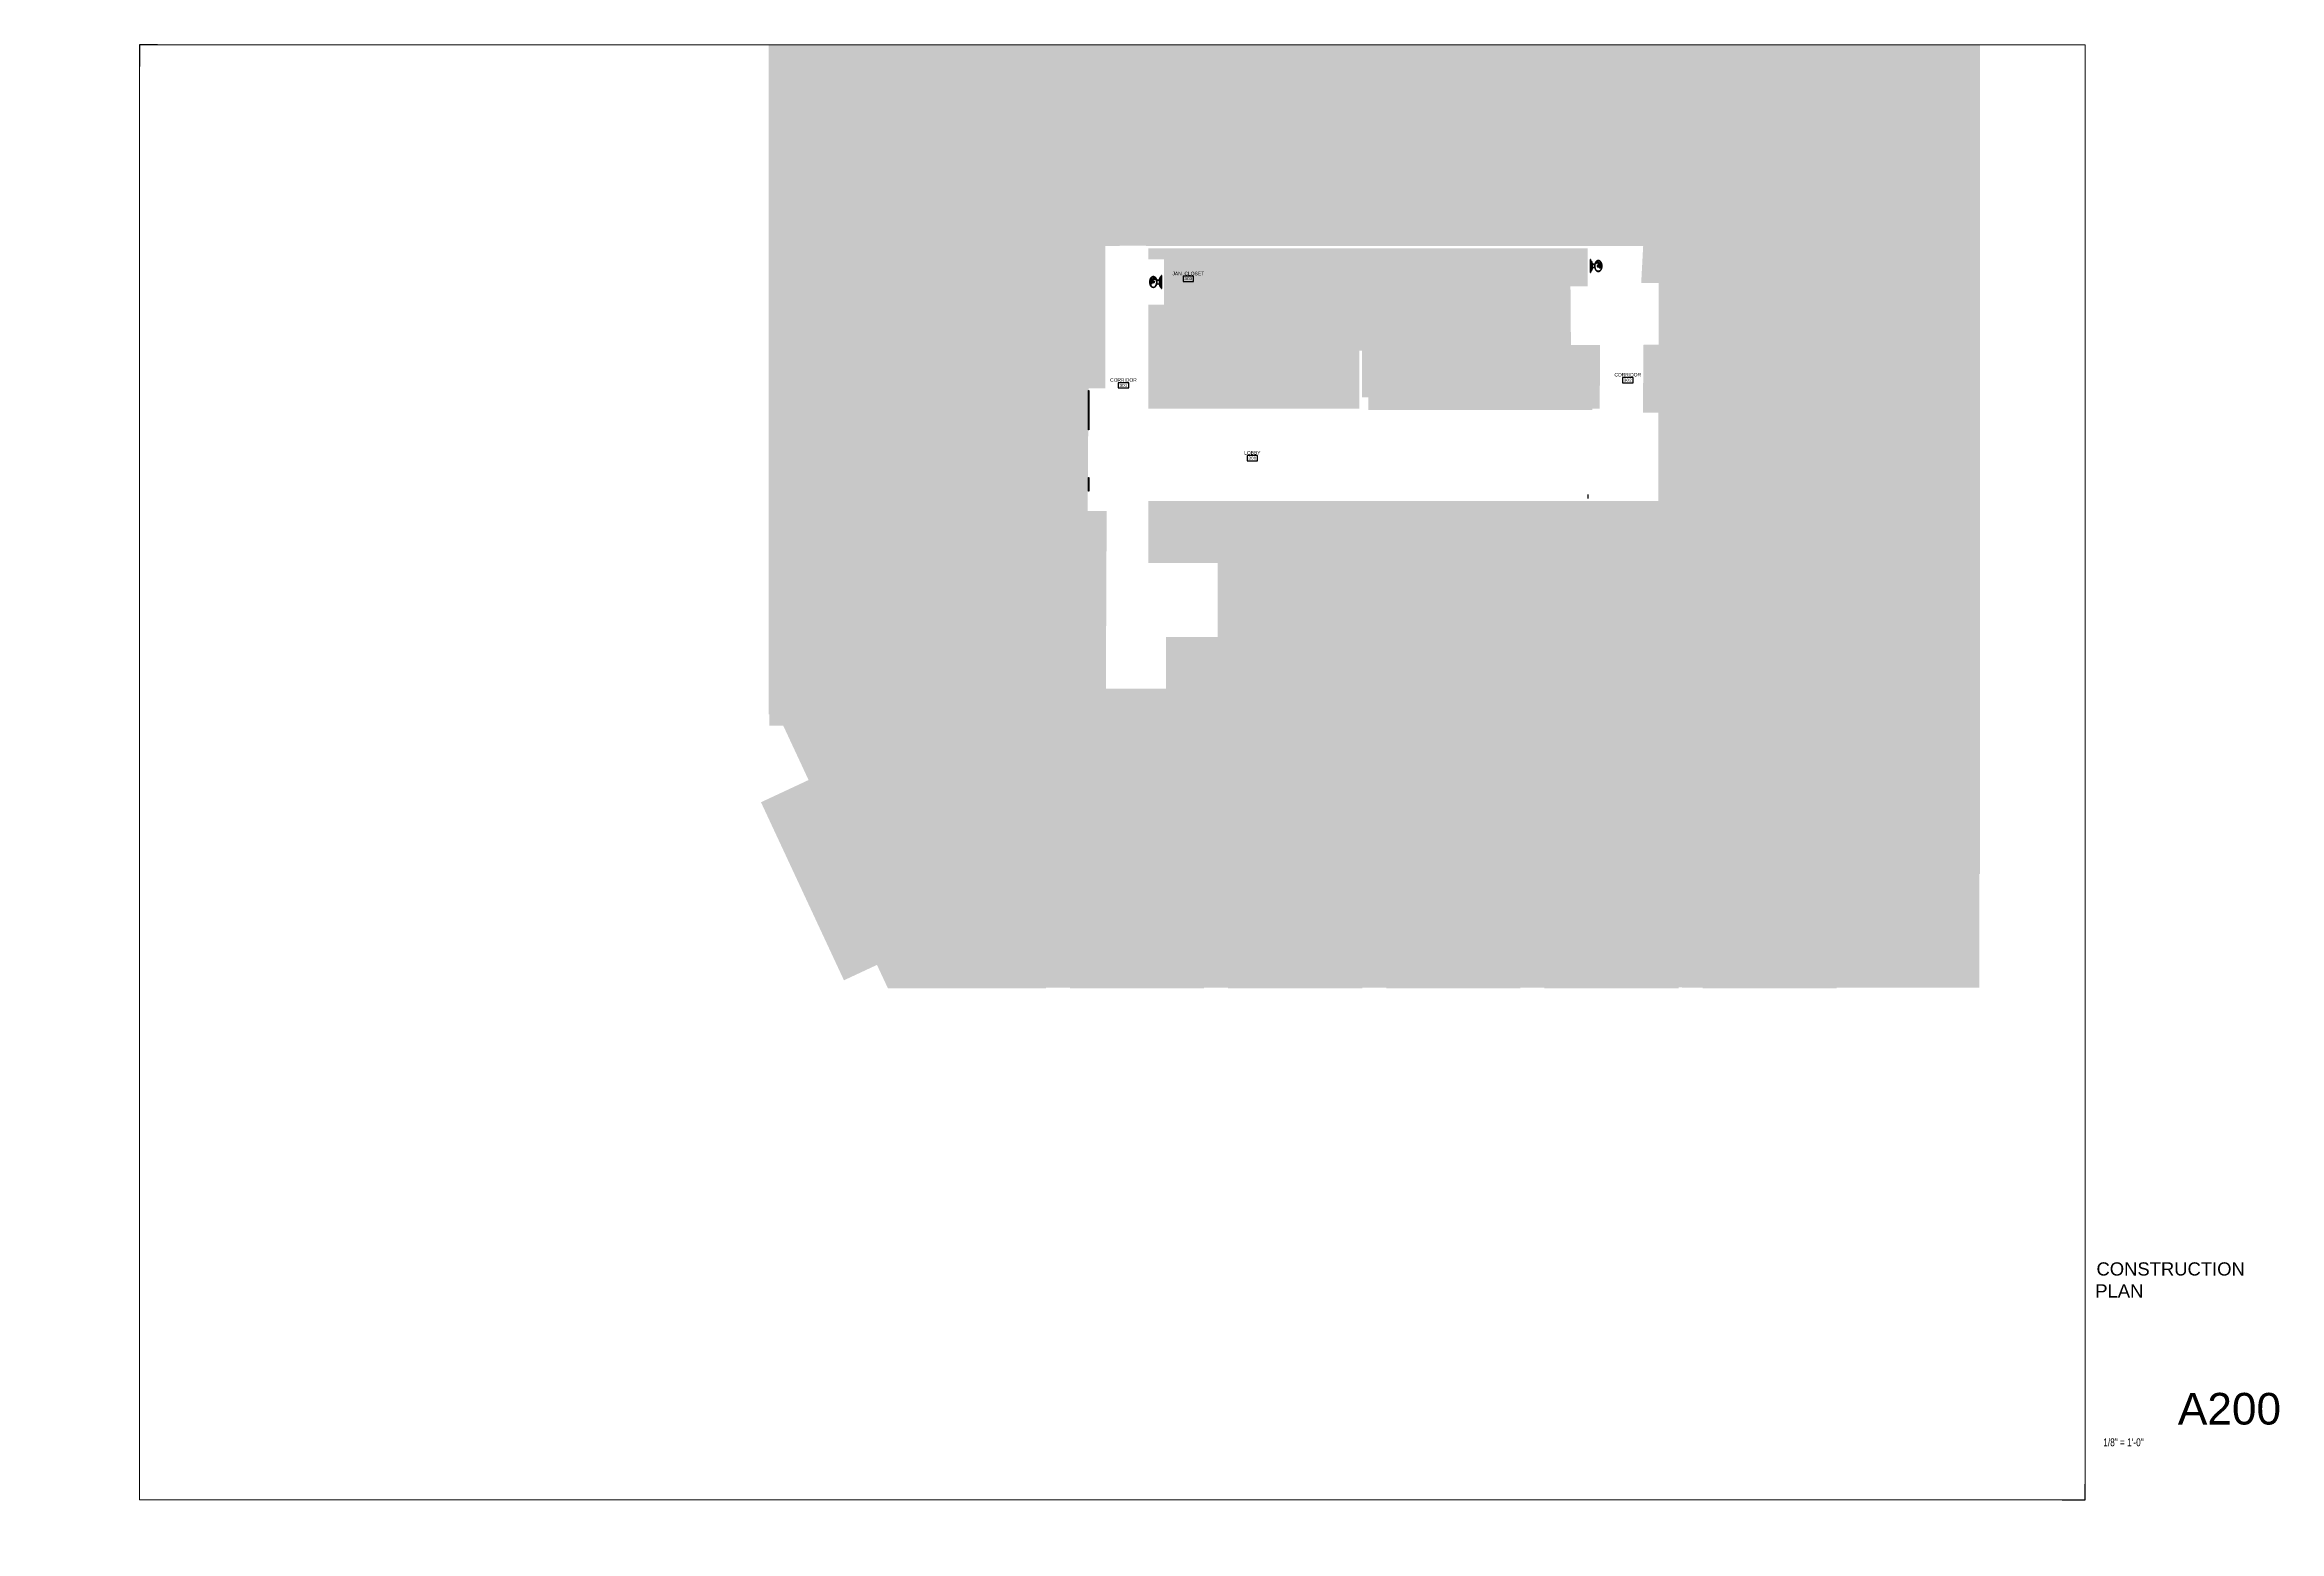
# Paper-space layout 'A200 - CONSTRUCTION PLAN 24x36' of a CAD drawing. Header units: inches. Extents: x 0 to 35.3, y 0 to 23.5.
# The model-space entities are those that its viewports show. They can reach past a viewport. Long polylines and large blocks are cut down to what shows.
import ezdxf
from ezdxf.enums import TextEntityAlignment as Align

# ---------------------------------------------------------------- set-up
doc = ezdxf.new("R2010")
doc.units = ezdxf.units.IN
doc.header["$LTSCALE"] = 96
doc.header["$MEASUREMENT"] = 0
for name, color, linetype in [('20', 7, 'Continuous'), ('A-Area-Iden', 7, 'Continuous'), ('A-Area-Iden-Name', 7, 'Continuous'), ('A-Area-Iden-Numb', 7, 'Continuous'), ('A-Door-Exst', 43, 'Continuous'), ('A-Flor-Pfix-Neww', 7, 'Continuous'), ('TTLB', 254, 'Continuous')]:
    doc.layers.add(name, color=color, linetype=linetype)
doc.layers.add('Hatch', color=254, linetype='Continuous', lineweight=60)
doc.layers.add('Viewport', color=14, linetype='Continuous', plot=False)
doc.styles.add('OTJ_Title1', font='swiss.ttf')
doc.styles.add('XFINE', font='helvlght.shx', dxfattribs={"width": 0.85, "bigfont": 'special.shx'})
doc.styles.add('XFINE_0', font='swissl.ttf')
doc.styles.add('XFINE_6', font='swissl.ttf', dxfattribs={"height": 0.208333})

# ---------------------------------------------------------------- blocks, each defined once
blk = doc.blocks.new('A$C3ABF1B89')
at = {"layer": 'TTLB', "color": 7, "style": 'OTJ_Title1', "width": 0.7}
blk.add_attdef('SHEET', text='', height=0.5, dxfattribs=at).set_placement((1.882, 0.593), align=Align.MIDDLE_CENTER)
at = {"layer": 'TTLB', "color": 7, "style": 'XFINE', "width": 0.75}
blk.add_attdef('SCALE', text='', height=0.125, dxfattribs=at).set_placement((0.208, 0.125), align=Align.TOP_CENTER)
blk = doc.blocks.new('foutain-single')
at = {"layer": '20', "color": 7, "linetype": 'Continuous'}
for p, q in [((2491.2, 1148.2), (2491.2, 1148.1)), ((2491.2, 1148.2), (2491.8, 1148.2)), ((2491.8, 1148.1), (2491.2, 1148.1)), ((2491.2, 1148.1), (2491.2, 1148.1)), ((2491.2, 1148.1), (2491.2, 1128.5)), ((2491.2, 1148.1), (2491.8, 1148.1)), ((2491.8, 1128.5), (2491.2, 1128.5)), ((2491.2, 1128.5), (2491.2, 1128.5)), ((2491.2, 1128.4), (2491.8, 1128.4)), ((2491.2, 1128.4), (2491.2, 1128.4)), ((2491.8, 1128.4), (2491.2, 1128.4)), ((2491.8, 1128.4), (2491.2, 1128.4)), ((2491.2, 1128.4), (2491.2, 1128.4)), ((2491.8, 1148.1), (2491.8, 1148.1)), ((2491.8, 1148.1), (2491.8, 1128.5)), ((2491.8, 1147), (2491.8, 1147)), ((2491.9, 1146.4), (2491.8, 1146.4)), ((2491.8, 1130.2), (2491.9, 1130.2)), ((2491.8, 1129.6), (2491.8, 1129.6)), ((2491.8, 1128.5), (2491.8, 1128.5)), ((2491.9, 1146.8), (2491.9, 1146.4)), ((2491.9, 1130.2), (2491.9, 1129.7)), ((2491.9, 1129.7), (2491.9, 1129.7)), ((2492, 1145.2), (2492, 1146.3)), ((2492, 1145.2), (2492, 1131.4)), ((2492, 1131.4), (2492, 1130.3)), ((2492.1, 1130), (2492, 1129.9)), ((2492.2, 1139.5), (2492.2, 1145.2)), ((2492.2, 1139), (2492.2, 1137.5)), ((2492.2, 1137), (2492.2, 1131.4)), ((2492.4, 1145.2), (2492.4, 1139.5)), ((2492.4, 1137.5), (2492.4, 1139)), ((2492.4, 1131.4), (2492.4, 1137)), ((2492.6, 1140.3), (2492.6, 1144.8)), ((2492.6, 1136.3), (2492.6, 1131.8)), ((2492.7, 1138.8), (2492.7, 1138.8)), ((2492.7, 1138.8), (2492.7, 1138.8)), ((2492.7, 1138.7), (2492.7, 1138.6)), ((2492.7, 1138.6), (2492.7, 1138.7)), ((2492.8, 1138.7), (2492.7, 1138.7)), ((2492.7, 1138.7), (2492.7, 1138.7)), ((2492.7, 1138.7), (2492.7, 1138.7)), ((2492.7, 1138.6), (2492.7, 1138.7)), ((2492.7, 1138.7), (2492.7, 1138.7)), ((2492.7, 1138.7), (2492.7, 1138.7)), ((2492.7, 1138.7), (2492.7, 1138.7)), ((2492.7, 1138.6), (2492.7, 1138.6)), ((2492.7, 1138.6), (2492.7, 1138.6)), ((2492.7, 1138.6), (2492.8, 1138.6)), ((2492.7, 1138.6), (2492.7, 1138.6)), ((2492.7, 1138.6), (2492.7, 1138.6)), ((2492.7, 1138.6), (2492.7, 1138.6)), ((2492.7, 1138.6), (2492.7, 1138.6)), ((2492.7, 1138.6), (2492.7, 1138.6)), ((2492.7, 1138.6), (2492.7, 1138.6)), ((2492.7, 1138.6), (2492.7, 1138.6)), ((2492.7, 1138.6), (2492.7, 1138.6)), ((2492.7, 1138.5), (2492.7, 1138.5)), ((2492.7, 1138.5), (2492.8, 1138.5)), ((2492.7, 1138.5), (2492.7, 1138.5)), ((2492.7, 1138.5), (2492.7, 1138.5)), ((2492.7, 1137.1), (2492.7, 1137)), ((2492.7, 1137), (2492.7, 1137.1)), ((2492.7, 1137.1), (2492.7, 1137.1)), ((2492.7, 1137), (2492.7, 1137.1)), ((2492.7, 1137.1), (2492.7, 1137.1)), ((2492.7, 1137), (2492.9, 1137)), ((2492.9, 1136.9), (2492.7, 1137)), ((2492.7, 1137), (2492.7, 1137)), ((2492.7, 1137), (2492.7, 1137)), ((2492.9, 1136.9), (2492.7, 1137)), ((2492.7, 1137), (2492.7, 1137)), ((2492.7, 1137), (2492.7, 1137)), ((2492.7, 1136.9), (2492.7, 1136.9)), ((2492.7, 1136.9), (2492.7, 1136.9)), ((2492.7, 1136.7), (2492.7, 1136.7)), ((2492.7, 1136.7), (2492.7, 1136.7)), ((2492.8, 1144.8), (2492.8, 1140.3)), ((2492.8, 1139.2), (2492.8, 1139.2)), ((2492.9, 1139.2), (2492.8, 1139.2)), ((2492.9, 1139.2), (2492.8, 1139.2)), ((2492.8, 1139), (2492.8, 1139.1)), ((2492.8, 1139), (2492.9, 1139)), ((2492.8, 1139.1), (2492.9, 1139.1)), ((2492.8, 1138.9), (2492.8, 1138.9)), ((2492.8, 1138.9), (2492.8, 1138.9)), ((2492.8, 1138.9), (2492.8, 1138.9)), ((2492.8, 1138.9), (2492.8, 1138.9)), ((2492.8, 1138.9), (2492.8, 1138.9)), ((2492.8, 1138.9), (2492.8, 1138.9)), ((2492.8, 1138.9), (2492.8, 1138.9)), ((2492.8, 1138.9), (2492.8, 1138.9)), ((2492.8, 1138.9), (2492.8, 1138.9)), ((2492.8, 1138.9), (2492.8, 1138.9)), ((2492.8, 1138.9), (2492.8, 1138.9)), ((2492.8, 1138.9), (2492.8, 1138.9)), ((2492.8, 1138.9), (2492.8, 1138.9)), ((2492.8, 1138.9), (2492.8, 1138.9)), ((2492.8, 1138.9), (2492.8, 1138.9)), ((2492.8, 1138.9), (2492.8, 1138.9)), ((2492.8, 1138.8), (2492.8, 1138.8)), ((2492.8, 1138.8), (2492.8, 1138.8)), ((2492.8, 1138.8), (2492.8, 1138.8)), ((2492.8, 1138.8), (2492.8, 1138.8)), ((2492.8, 1138.8), (2492.8, 1138.8)), ((2492.8, 1138.8), (2492.8, 1138.8)), ((2492.8, 1138.8), (2492.8, 1138.8)), ((2492.8, 1138.8), (2492.8, 1138.8)), ((2492.8, 1138.7), (2492.8, 1138.7)), ((2492.8, 1138.7), (2493.2, 1138.5)), ((2492.8, 1138.6), (2492.8, 1138.7)), ((2492.8, 1138.7), (2492.8, 1138.7)), ((2492.8, 1138.6), (2493.1, 1138.4)), ((2493.1, 1138.5), (2492.8, 1138.6)), ((2492.8, 1138.6), (2493.1, 1138.5)), ((2493.1, 1138.4), (2492.8, 1138.6)), ((2492.8, 1138.6), (2492.8, 1138.6)), ((2492.8, 1138.6), (2492.8, 1138.6)), ((2493.1, 1138.4), (2492.8, 1138.6)), ((2492.8, 1138.6), (2492.8, 1138.6)), ((2492.8, 1138.5), (2492.8, 1138.5)), ((2492.8, 1138.5), (2492.8, 1138.5)), ((2492.8, 1138.5), (2492.8, 1138.5)), ((2492.8, 1138.5), (2492.8, 1138.5)), ((2492.8, 1138.4), (2492.8, 1138.4)), ((2492.8, 1138.4), (2492.8, 1138.4)), ((2492.8, 1138.4), (2492.8, 1138.4)), ((2492.8, 1138.4), (2492.8, 1138.4)), ((2492.8, 1138.4), (2492.8, 1138.4)), ((2492.8, 1138.4), (2492.8, 1138.4)), ((2492.8, 1138.4), (2492.8, 1138.4)), ((2492.8, 1138.3), (2492.8, 1138.3)), ((2492.9, 1138.3), (2492.8, 1138.3)), ((2492.9, 1138.3), (2492.8, 1138.3)), ((2492.8, 1138.1), (2492.8, 1138.2)), ((2492.8, 1138.2), (2492.9, 1138.2)), ((2492.8, 1138.1), (2492.9, 1138.1)), ((2492.9, 1137.8), (2492.8, 1137.7)), ((2492.8, 1137.7), (2492.9, 1137.8)), ((2492.8, 1137.7), (2492.8, 1137.8)), ((2492.9, 1137.8), (2492.8, 1137.8)), ((2492.8, 1137.7), (2492.8, 1137.7)), ((2492.8, 1137.7), (2492.8, 1137.7)), ((2492.8, 1137.7), (2492.8, 1137.7)), ((2492.8, 1137.7), (2492.8, 1137.7)), ((2492.8, 1137.3), (2492.8, 1137.3)), ((2492.8, 1137.3), (2492.8, 1137.3)), ((2492.8, 1137.3), (2492.8, 1137.3)), ((2492.8, 1137.3), (2492.8, 1137.3)), ((2492.8, 1137.3), (2492.8, 1137.3)), ((2492.8, 1137.3), (2492.8, 1137.3)), ((2492.8, 1137.3), (2492.8, 1137.3)), ((2492.8, 1137.3), (2492.8, 1137.3)), ((2492.8, 1137.3), (2492.8, 1137.3)), ((2492.8, 1137.2), (2492.8, 1137.2)), ((2492.8, 1137.2), (2492.8, 1137.2)), ((2492.8, 1137.2), (2492.8, 1137.2)), ((2492.8, 1137.2), (2492.8, 1137.2)), ((2492.8, 1137.2), (2492.8, 1137.2)), ((2492.8, 1137.2), (2492.8, 1137.2)), ((2493.1, 1136.9), (2492.8, 1137.1)), ((2492.8, 1137.1), (2493.1, 1136.9)), ((2492.8, 1137.1), (2492.8, 1137.1)), ((2492.8, 1137.1), (2493.2, 1136.9)), ((2492.8, 1137.1), (2492.8, 1137.1)), ((2492.9, 1136.8), (2492.8, 1136.9)), ((2492.8, 1136.9), (2492.9, 1136.8)), ((2492.8, 1136.9), (2492.8, 1136.9)), ((2492.8, 1136.9), (2492.9, 1136.8)), ((2492.8, 1136.9), (2492.8, 1136.9)), ((2492.8, 1136.8), (2492.9, 1136.7)), ((2492.9, 1136.7), (2492.8, 1136.8)), ((2492.8, 1136.8), (2492.8, 1136.8)), ((2492.8, 1136.8), (2492.8, 1136.7)), ((2492.8, 1136.6), (2492.8, 1136.7)), ((2492.8, 1136.7), (2492.8, 1136.6)), ((2492.8, 1136.7), (2492.8, 1136.7)), ((2492.8, 1136.7), (2492.8, 1136.6)), ((2492.9, 1136.7), (2492.8, 1136.7)), ((2492.8, 1136.7), (2492.8, 1136.7)), ((2492.8, 1136.6), (2492.8, 1136.6)), ((2492.8, 1136.6), (2492.8, 1136.6)), ((2492.8, 1136.6), (2492.8, 1136.6)), ((2492.8, 1136.6), (2492.8, 1136.6)), ((2492.8, 1131.8), (2492.8, 1136.3)), ((2492.9, 1139.9), (2492.9, 1139.9)), ((2492.9, 1139.9), (2492.9, 1139.9)), ((2492.9, 1139.9), (2492.9, 1139.9)), ((2492.9, 1139.9), (2492.9, 1139.9)), ((2492.9, 1139.9), (2492.9, 1139.9)), ((2492.9, 1139.9), (2492.9, 1139.9)), ((2492.9, 1139.9), (2492.9, 1139.9)), ((2492.9, 1139.9), (2492.9, 1139.9)), ((2492.9, 1139.9), (2492.9, 1139.9)), ((2492.9, 1139.8), (2492.9, 1139.8)), ((2492.9, 1139.8), (2492.9, 1139.8)), ((2492.9, 1139.8), (2492.9, 1139.8)), ((2492.9, 1139.8), (2492.9, 1139.8)), ((2492.9, 1139.8), (2492.9, 1139.8)), ((2492.9, 1139.8), (2492.9, 1139.8)), ((2492.9, 1139.8), (2492.9, 1139.8)), ((2492.9, 1139.8), (2492.9, 1139.8)), ((2492.9, 1139.8), (2492.9, 1139.8)), ((2492.9, 1139.8), (2492.9, 1139.8)), ((2492.9, 1139.7), (2492.9, 1139.7)), ((2492.9, 1139.7), (2492.9, 1139.7)), ((2492.9, 1139.7), (2492.9, 1139.7)), ((2492.9, 1139.7), (2492.9, 1139.7)), ((2492.9, 1139.7), (2492.9, 1139.7)), ((2492.9, 1139.7), (2492.9, 1139.7)), ((2492.9, 1139.7), (2492.9, 1139.7)), ((2492.9, 1139.7), (2492.9, 1139.7)), ((2492.9, 1139.2), (2492.9, 1139.2)), ((2493.2, 1139.1), (2492.9, 1139.2)), ((2492.9, 1139.2), (2492.9, 1139.2)), ((2492.9, 1139.2), (2493, 1139.1)), ((2493, 1139.1), (2492.9, 1139.2)), ((2492.9, 1139.2), (2492.9, 1139.2)), ((2492.9, 1139.2), (2493.2, 1139.1)), ((2492.9, 1139.2), (2492.9, 1139.2)), ((2492.9, 1139.2), (2492.9, 1139.2)), ((2492.9, 1139.2), (2492.9, 1139.2)), ((2492.9, 1139.2), (2492.9, 1139.2)), ((2492.9, 1139.2), (2492.9, 1139.2)), ((2492.9, 1139.2), (2493.2, 1139.1)), ((2493, 1139.1), (2492.9, 1139.2)), ((2492.9, 1139.2), (2492.9, 1139.2)), ((2492.9, 1139.2), (2492.9, 1139.2)), ((2492.9, 1139.1), (2492.9, 1139)), ((2493, 1139), (2492.9, 1139.1)), ((2492.9, 1139.1), (2493, 1139)), ((2492.9, 1139), (2492.9, 1139.1)), ((2492.9, 1139), (2492.9, 1139)), ((2492.9, 1139.1), (2492.9, 1139.1)), ((2492.9, 1139.1), (2492.9, 1139.1)), ((2492.9, 1139.1), (2493, 1139)), ((2492.9, 1139.1), (2492.9, 1139.1)), ((2492.9, 1139), (2493, 1139)), ((2493, 1139), (2492.9, 1139)), ((2492.9, 1139), (2492.9, 1139)), ((2493, 1139), (2492.9, 1139)), ((2492.9, 1139), (2492.9, 1139)), ((2492.9, 1138.9), (2492.9, 1138.9)), ((2492.9, 1138.9), (2492.9, 1138.9)), ((2493.2, 1138.2), (2492.9, 1138.3)), ((2492.9, 1138.3), (2492.9, 1138.3)), ((2492.9, 1138.3), (2493, 1138.2)), ((2493, 1138.2), (2492.9, 1138.3)), ((2492.9, 1138.3), (2492.9, 1138.3)), ((2492.9, 1138.3), (2493.2, 1138.2)), ((2492.9, 1138.3), (2492.9, 1138.3)), ((2492.9, 1138.3), (2492.9, 1138.3)), ((2492.9, 1138.3), (2492.9, 1138.3)), ((2492.9, 1138.3), (2492.9, 1138.3)), ((2492.9, 1138.3), (2493.2, 1138.2)), ((2492.9, 1138.3), (2492.9, 1138.3)), ((2492.9, 1138.3), (2492.9, 1138.2)), ((2492.9, 1138.2), (2492.9, 1138.1)), ((2493, 1138.1), (2492.9, 1138.2)), ((2492.9, 1138.2), (2493, 1138.1)), ((2492.9, 1138.1), (2492.9, 1138.2)), ((2492.9, 1138.2), (2492.9, 1138.2)), ((2492.9, 1138.2), (2492.9, 1138.2)), ((2493, 1138.2), (2492.9, 1138.2)), ((2492.9, 1138.2), (2493, 1138.1)), ((2492.9, 1138.2), (2492.9, 1138.2)), ((2492.9, 1138.1), (2492.9, 1138.1)), ((2492.9, 1138.1), (2492.9, 1138.1)), ((2492.9, 1138.1), (2492.9, 1138.1)), ((2492.9, 1138.1), (2492.9, 1138.1)), ((2492.9, 1138.1), (2492.9, 1138.1)), ((2492.9, 1138.1), (2492.9, 1138.1)), ((2492.9, 1138.1), (2492.9, 1138.1)), ((2492.9, 1138.1), (2492.9, 1138.1)), ((2492.9, 1137.9), (2492.9, 1137.9)), ((2492.9, 1137.8), (2492.9, 1137.9)), ((2493, 1137.8), (2492.9, 1137.8)), ((2492.9, 1137.8), (2493, 1137.8)), ((2492.9, 1137.8), (2492.9, 1137.8)), ((2492.9, 1137.8), (2492.9, 1137.8)), ((2492.9, 1137.8), (2492.9, 1137.8)), ((2492.9, 1137.8), (2493, 1137.8)), ((2492.9, 1137.8), (2492.9, 1137.8)), ((2492.9, 1137.8), (2492.9, 1137.8)), ((2492.9, 1137.7), (2493, 1137.7)), ((2493, 1137.7), (2492.9, 1137.7)), ((2492.9, 1137.7), (2493, 1137.7)), ((2493, 1137.7), (2492.9, 1137.7)), ((2492.9, 1137.7), (2492.9, 1137.7)), ((2492.9, 1137.7), (2492.9, 1137.7)), ((2492.9, 1137.7), (2493, 1137.7)), ((2493, 1137.7), (2492.9, 1137.7)), ((2492.9, 1137.7), (2492.9, 1137.7)), ((2492.9, 1137.7), (2492.9, 1137.7)), ((2492.9, 1137.6), (2492.9, 1137.6)), ((2492.9, 1137.6), (2492.9, 1137.6)), ((2493, 1137.6), (2492.9, 1137.6)), ((2492.9, 1137.6), (2492.9, 1137.6)), ((2492.9, 1137.3), (2492.9, 1137.3)), ((2492.9, 1137.3), (2492.9, 1137.3)), ((2492.9, 1136.9), (2492.9, 1137)), ((2492.9, 1136.9), (2492.9, 1136.8)), ((2492.9, 1136.8), (2492.9, 1136.9)), ((2492.9, 1136.9), (2492.9, 1136.9)), ((2492.9, 1136.8), (2492.9, 1136.9)), ((2492.9, 1136.9), (2492.9, 1136.9)), ((2492.9, 1136.9), (2492.9, 1136.9)), ((2492.9, 1136.8), (2492.9, 1136.8)), ((2492.9, 1136.8), (2492.9, 1136.8)), ((2492.9, 1136.8), (2492.9, 1136.8)), ((2492.9, 1136.8), (2492.9, 1136.8)), ((2492.9, 1136.7), (2492.9, 1136.7)), ((2492.9, 1136.7), (2493, 1136.7)), ((2492.9, 1136.7), (2492.9, 1136.7)), ((2492.9, 1136.7), (2492.9, 1136.7)), ((2492.9, 1136.7), (2492.9, 1136.7)), ((2492.9, 1136.7), (2492.9, 1136.7)), ((2492.9, 1136.7), (2492.9, 1136.7)), ((2492.9, 1136.7), (2492.9, 1136.7)), ((2492.9, 1136.7), (2492.9, 1136.7)), ((2492.9, 1136.7), (2492.9, 1136.7)), ((2492.9, 1136.7), (2492.9, 1136.7)), ((2492.9, 1136.7), (2492.9, 1136.7)), ((2492.9, 1136.7), (2492.9, 1136.7)), ((2492.9, 1136.7), (2492.9, 1136.7)), ((2492.9, 1136.7), (2492.9, 1136.7)), ((2493, 1139.9), (2493, 1139.9)), ((2493, 1139.9), (2493, 1139.9)), ((2493, 1140), (2493, 1140)), ((2493, 1140), (2493, 1140)), ((2493, 1140), (2493, 1140)), ((2493, 1140), (2493, 1140)), ((2493, 1139.9), (2493, 1139.9)), ((2493, 1139.9), (2493, 1139.9)), ((2493, 1139.9), (2493, 1139.9)), ((2493, 1139.9), (2493, 1139.9)), ((2493, 1139.9), (2493, 1139.9)), ((2493, 1139.9), (2493, 1139.9)), ((2493, 1139.9), (2493, 1139.9)), ((2493, 1139.9), (2493, 1139.9)), ((2493, 1139.9), (2493, 1139.9)), ((2493, 1139.9), (2493, 1139.9)), ((2493, 1139.9), (2493, 1139.9)), ((2493, 1139.8), (2493, 1139.8)), ((2493, 1139.8), (2493, 1139.8)), ((2492.9, 1139.8), (2492.9, 1139.8)), ((2493, 1139.7), (2493, 1139.8)), ((2493, 1139.8), (2493, 1139.8)), ((2493, 1139.8), (2493, 1139.8)), ((2493, 1139.6), (2493, 1139.7)), ((2493, 1139.7), (2493, 1139.7)), ((2493, 1139.7), (2493, 1139.7)), ((2493, 1139.7), (2493, 1139.7)), ((2493, 1139.7), (2493, 1139.7)), ((2493, 1139.4), (2493, 1139.4)), ((2493, 1139.4), (2493, 1139.4)), ((2493, 1139.4), (2493, 1139.4)), ((2493, 1139.4), (2493, 1139.4)), ((2493, 1139.4), (2493, 1139.4)), ((2493, 1139.4), (2493, 1139.4)), ((2493, 1139.4), (2493, 1139.4)), ((2493, 1139.4), (2493, 1139.4)), ((2493, 1139.4), (2493, 1139.4)), ((2493, 1139.4), (2493, 1139.4)), ((2493, 1139.3), (2493, 1139.4)), ((2493, 1139.4), (2493, 1139.4)), ((2493, 1139.3), (2493, 1139.3)), ((2493, 1139.3), (2493, 1139.3)), ((2493, 1139.3), (2493, 1139.3)), ((2493, 1139.1), (2493, 1139.1)), ((2493, 1139.1), (2493, 1139.1)), ((2493, 1139.1), (2493, 1139.1)), ((2493, 1139.1), (2493, 1139.1)), ((2493, 1139.1), (2493, 1139.1)), ((2493, 1139.1), (2493, 1139.1)), ((2493, 1139.1), (2493, 1139.1)), ((2493, 1139.1), (2493, 1139.1)), ((2493, 1139.1), (2493, 1139.1)), ((2493, 1139), (2493, 1139)), ((2493, 1139), (2493, 1139)), ((2493, 1139), (2493, 1139)), ((2493, 1139), (2493, 1139)), ((2493, 1138.9), (2493, 1138.9)), ((2493, 1138.9), (2493, 1138.9)), ((2493, 1138.2), (2493, 1138.1)), ((2493, 1138.1), (2493, 1138.2)), ((2493, 1138.2), (2493, 1138.2)), ((2493, 1138.2), (2493, 1138.2)), ((2493, 1138.1), (2493, 1138.2)), ((2493, 1138.2), (2493, 1138.2)), ((2493, 1138.2), (2493, 1138.2)), ((2493, 1138.1), (2493, 1138.1)), ((2493, 1138.1), (2493, 1138.1)), ((2493, 1138.1), (2493, 1138.1)), ((2493, 1138.1), (2493, 1138.1)), ((2493, 1138), (2493, 1138)), ((2493, 1138), (2493, 1138)), ((2493, 1137.8), (2493, 1137.8)), ((2493, 1137.8), (2493, 1137.8)), ((2493, 1137.8), (2493, 1137.8)), ((2493, 1137.8), (2493, 1137.8)), ((2493, 1137.7), (2493, 1137.7)), ((2493, 1137.7), (2493, 1137.7)), ((2493, 1137.7), (2493, 1137.7)), ((2493, 1137.7), (2493, 1137.7)), ((2493, 1137.7), (2493, 1137.7)), ((2493, 1137.7), (2493, 1137.7)), ((2493, 1137.7), (2493, 1137.7)), ((2493, 1137.7), (2493, 1137.7)), ((2493, 1137.7), (2493, 1137.7)), ((2493, 1137.7), (2493, 1137.7)), ((2493, 1137.7), (2493, 1137.7)), ((2493, 1137.7), (2493, 1137.7)), ((2493, 1137.7), (2493, 1137.7)), ((2493, 1137.6), (2493, 1137.6)), ((2493, 1137.6), (2493, 1137.6)), ((2493, 1137.6), (2493, 1137.6)), ((2493, 1137.6), (2493, 1137.6)), ((2492.9, 1137.6), (2493, 1137.6)), ((2493, 1137.6), (2493, 1137.6)), ((2493, 1137.6), (2492.9, 1137.6)), ((2493, 1137.6), (2493, 1137.6)), ((2493, 1137.6), (2493, 1137.6)), ((2493, 1137.6), (2493, 1137.6)), ((2493, 1137.6), (2493, 1137.6)), ((2493, 1137.6), (2493, 1137.6)), ((2493, 1137.6), (2493, 1137.6)), ((2492.9, 1137.6), (2493, 1137.6)), ((2493, 1137.6), (2493, 1137.6)), ((2493, 1137.6), (2493, 1137.6)), ((2493, 1137.6), (2493, 1137.6)), ((2493, 1137.6), (2493, 1137.6)), ((2493, 1137.5), (2493, 1137.5)), ((2493, 1137.5), (2493, 1137.5)), ((2493, 1137.5), (2493, 1137.5)), ((2493, 1137.5), (2493, 1137.5)), ((2493, 1137.5), (2493, 1137.5)), ((2493, 1137.5), (2493, 1137.5)), ((2493, 1137.4), (2493, 1137.4)), ((2493, 1137.4), (2493, 1137.4)), ((2493, 1137.3), (2493, 1137.3)), ((2493, 1137.3), (2493, 1137.3)), ((2493, 1136.9), (2493.1, 1136.9)), ((2493, 1136.8), (2493, 1136.9)), ((2493, 1136.9), (2493, 1136.8)), ((2493.1, 1136.8), (2493, 1136.9)), ((2493, 1136.9), (2493, 1136.9)), ((2493, 1136.9), (2493, 1136.9)), ((2493.1, 1136.8), (2493, 1136.9)), ((2493, 1136.9), (2493, 1136.8)), ((2493, 1136.9), (2493, 1136.9)), ((2493, 1136.9), (2493, 1136.9)), ((2493.1, 1136.7), (2493, 1136.8)), ((2493, 1136.8), (2493.1, 1136.7)), ((2493, 1136.8), (2493, 1136.8)), ((2493, 1136.8), (2493, 1136.8)), ((2493, 1136.8), (2493.2, 1136.7)), ((2493, 1136.8), (2493, 1136.8)), ((2493, 1136.8), (2493, 1136.8)), ((2493, 1136.7), (2493.1, 1136.6)), ((2493.1, 1136.6), (2493, 1136.7)), ((2493, 1136.7), (2492.9, 1136.7)), ((2493, 1136.7), (2493, 1136.7)), ((2493, 1136.7), (2493, 1136.7)), ((2493.1, 1136.6), (2493, 1136.7)), ((2493, 1136.7), (2493, 1136.7)), ((2493, 1136.7), (2493, 1136.7)), ((2493.1, 1140.3), (2493.1, 1144.2)), ((2493.1, 1139.9), (2493.1, 1139.9)), ((2493.1, 1139.9), (2493.1, 1139.9)), ((2493.1, 1139.4), (2493.1, 1139.5)), ((2493.1, 1139.5), (2493.1, 1139.5)), ((2493.1, 1139.4), (2493.1, 1139.4)), ((2493.1, 1139.4), (2493.1, 1139.4)), ((2493.1, 1139.3), (2493.1, 1139.3)), ((2493.1, 1139.3), (2493.1, 1139.3)), ((2493.1, 1139.1), (2493.2, 1139)), ((2493.2, 1139), (2493.1, 1139.1)), ((2493.1, 1139.1), (2493.1, 1139)), ((2493.2, 1139), (2493.1, 1139)), ((2493.1, 1139), (2493.1, 1139)), ((2493.1, 1139), (2493.1, 1139)), ((2493.1, 1139), (2493.1, 1139)), ((2493.1, 1138.8), (2493.1, 1138.8)), ((2493.1, 1138.8), (2493.1, 1138.8)), ((2493.1, 1138.5), (2493.1, 1138.5)), ((2493.1, 1138.5), (2493.2, 1138.5)), ((2493.1, 1138.4), (2493.1, 1138.4)), ((2493.1, 1138.4), (2493.1, 1138.4)), ((2493.1, 1138.2), (2493.2, 1138.1)), ((2493.2, 1138.1), (2493.1, 1138.1)), ((2493.2, 1138.1), (2493.1, 1138.1)), ((2493.1, 1138.1), (2493.1, 1138.1)), ((2493.1, 1138.1), (2493.1, 1138.1)), ((2493.1, 1138.1), (2493.1, 1138.1)), ((2493.1, 1138.1), (2493.1, 1138.1)), ((2493.1, 1137.9), (2493.1, 1137.9)), ((2493.1, 1137.9), (2493.1, 1137.9)), ((2493.1, 1137.9), (2493.1, 1137.9)), ((2493.1, 1137.9), (2493.1, 1137.9)), ((2493.1, 1137.6), (2493.1, 1137.6)), ((2493.1, 1137.6), (2493.1, 1137.6)), ((2493.1, 1137.6), (2493.1, 1137.6)), ((2493.1, 1137.6), (2493.1, 1137.6)), ((2493.1, 1137.6), (2493.1, 1137.6)), ((2493.1, 1137.5), (2493.1, 1137.4)), ((2493.1, 1137.4), (2493.1, 1137.4)), ((2493.1, 1137.4), (2493.1, 1137.4)), ((2493.1, 1137.4), (2493.1, 1137.4)), ((2493.1, 1137.4), (2493.1, 1137.4)), ((2493.1, 1137.4), (2493.1, 1137.4)), ((2493.1, 1137.2), (2493.1, 1137.2)), ((2493.1, 1137.2), (2493.1, 1137.2)), ((2493.1, 1136.9), (2493.1, 1136.9)), ((2493.1, 1136.8), (2493.1, 1136.9)), ((2493.2, 1136.9), (2493.1, 1136.9)), ((2493.1, 1136.8), (2493.1, 1136.8)), ((2493.1, 1136.7), (2493.1, 1136.7)), ((2493.2, 1136.7), (2493.1, 1136.7)), ((2493.1, 1136.6), (2493.1, 1136.6)), ((2493.1, 1136.6), (2493.1, 1136.6)), ((2493.1, 1136.3), (2493.1, 1132.4)), ((2493.2, 1139.1), (2493.2, 1139.1)), ((2493.2, 1139.1), (2493.2, 1139.1)), ((2493.2, 1139), (2493.2, 1139)), ((2493.2, 1139), (2493.2, 1139)), ((2493.2, 1139), (2493.2, 1139)), ((2493.2, 1139), (2493.2, 1139)), ((2493.2, 1139), (2493.2, 1139)), ((2493.2, 1139), (2493.2, 1139)), ((2493.2, 1139), (2493.2, 1139)), ((2493.2, 1139), (2493.2, 1139)), ((2493.2, 1139), (2493.2, 1139)), ((2493.2, 1138.4), (2493.2, 1138.5)), ((2493.2, 1138.5), (2493.2, 1138.4)), ((2493.2, 1138.5), (2493.2, 1138.5)), ((2493.2, 1138.5), (2493.2, 1138.4)), ((2493.2, 1138.5), (2493.2, 1138.5)), ((2493.2, 1138.4), (2493.2, 1138.4)), ((2493.2, 1138.4), (2493.2, 1138.4)), ((2493.2, 1138.2), (2493.2, 1138.2)), ((2493.2, 1138.2), (2493.2, 1138.2)), ((2493.2, 1138.1), (2493.2, 1138.1)), ((2493.2, 1138.1), (2493.2, 1138.1)), ((2493.2, 1138.1), (2493.2, 1138.1)), ((2493.2, 1138.1), (2493.2, 1138.1)), ((2493.2, 1138.1), (2493.2, 1138.1)), ((2493.2, 1138.1), (2493.2, 1138.1)), ((2493.2, 1138.1), (2493.2, 1138.1)), ((2493.2, 1138.1), (2493.2, 1138.1)), ((2493.2, 1138.1), (2493.2, 1138.1)), ((2493.2, 1136.9), (2493.2, 1136.9)), ((2493.2, 1136.9), (2493.2, 1136.9)), ((2493.2, 1136.9), (2493.2, 1136.9)), ((2493.2, 1136.9), (2493.2, 1136.9)), ((2493.2, 1136.9), (2493.2, 1136.9)), ((2493.2, 1136.9), (2493.2, 1136.9)), ((2493.2, 1136.9), (2493.2, 1136.9)), ((2493.2, 1136.6), (2493.2, 1136.7)), ((2493.2, 1136.7), (2493.2, 1136.6)), ((2493.2, 1136.7), (2493.2, 1136.7)), ((2493.2, 1136.7), (2493.2, 1136.6)), ((2493.2, 1136.7), (2493.2, 1136.7)), ((2493.2, 1136.6), (2493.2, 1136.6)), ((2493.2, 1136.6), (2493.2, 1136.6)), ((2493.3, 1144.2), (2493.3, 1140.3)), ((2493.3, 1132.4), (2493.3, 1136.3)), ((2493.5, 1139.5), (2493.5, 1142.9)), ((2493.5, 1139), (2493.5, 1137.5)), ((2493.5, 1137), (2493.5, 1133.7)), ((2493.7, 1142.9), (2493.7, 1139.5)), ((2493.7, 1137.5), (2493.7, 1139)), ((2493.7, 1133.7), (2493.7, 1137)), ((2493.9, 1139.5), (2493.9, 1141)), ((2493.9, 1139), (2493.9, 1137.5)), ((2493.9, 1137), (2493.9, 1135.5)), ((2494.1, 1141), (2494.1, 1139.5)), ((2494.1, 1137.5), (2494.1, 1139)), ((2494.1, 1135.5), (2494.1, 1137)), ((2497.5, 1141.2), (2494.5, 1141.2)), ((2494.5, 1141.2), (2498.4, 1141.2)), ((2498.4, 1135.4), (2494.5, 1135.4)), ((2497.6, 1141.2), (2497.5, 1141.2)), ((2497.5, 1141.2), (2497.5, 1141.2)), ((2497.6, 1141.2), (2497.7, 1141.2)), ((2497.7, 1141.2), (2498.4, 1141.2)), ((2498.6, 1141.8), (2498.7, 1142.1)), ((2499, 1143), (2499, 1143)), ((2499, 1133.6), (2499, 1133.6)), ((2499.7, 1144.3), (2499.9, 1144.6)), ((2499.7, 1144.3), (2499.7, 1144.3)), ((2499.8, 1142.9), (2499.7, 1142.3)), ((2499.7, 1142.3), (2499.8, 1142.4)), ((2499.9, 1131.9), (2499.7, 1132.3)), ((2499.7, 1132.3), (2499.7, 1132.3)), ((2500.4, 1145.2), (2500.4, 1145.2)), ((2500.4, 1131.4), (2500.4, 1131.4)), ((2501.4, 1146), (2501.4, 1146)), ((2501.4, 1130.5), (2501.4, 1130.5)), ((2502.7, 1138.4), (2502.9, 1138.4)), ((2502.9, 1138.2), (2502.7, 1138.2)), ((2502.8, 1138.6), (2503, 1138.5)), ((2503, 1138), (2502.8, 1138)), ((2503.1, 1138.7), (2502.9, 1138.8)), ((2502.9, 1137.7), (2503.1, 1137.9)), ((2503.1, 1139), (2503.2, 1138.8)), ((2503.2, 1137.7), (2503.1, 1137.6)), ((2503.4, 1138.9), (2503.3, 1139.1)), ((2503.3, 1137.5), (2503.4, 1137.6)), ((2503.5, 1146.8), (2503.7, 1146.8)), ((2503.5, 1139.1), (2503.5, 1139)), ((2503.5, 1137.6), (2503.5, 1137.4)), ((2503.7, 1139), (2503.7, 1139.1)), ((2503.7, 1137.4), (2503.7, 1137.6)), ((2503.9, 1139.1), (2503.9, 1138.9)), ((2503.9, 1137.6), (2503.9, 1137.5)), ((2504, 1138.8), (2504.2, 1139)), ((2504.2, 1137.6), (2504, 1137.7)), ((2504.3, 1138.8), (2504.1, 1138.7)), ((2504.1, 1137.9), (2504.3, 1137.7)), ((2504.2, 1138.5), (2504.4, 1138.6)), ((2504.4, 1138), (2504.2, 1138)), ((2504.5, 1138.4), (2504.3, 1138.4)), ((2504.3, 1138.2), (2504.5, 1138.2)), ((2505.3, 1142.2), (2505.3, 1142.2)), ((2505.5, 1143), (2505.5, 1142.8)), ((2505.8, 1143), (2505.7, 1143)), ((2506, 1143.2), (2506, 1143.2)), ((2506, 1143.2), (2506, 1143.2)), ((2506.8, 1143.1), (2506.8, 1143.1)), ((2507, 1142.8), (2507, 1142.8)), ((2507.1, 1142.8), (2507.1, 1143)), ((2507.2, 1141.8), (2507.2, 1141.9))]:
    blk.add_line(p, q, dxfattribs=at)
for centre, radius in [((2503.6, 1138.3), 1.47), ((2503.6, 1138.3), 0.95), ((2503.6, 1138.3), 0.884), ((2503.6, 1138.3), 0.94), ((2503.2, 1138.3), 0.125), ((2503.4, 1138.6), 0.125), ((2503.4, 1138), 0.125), ((2503.6, 1138.3), 0.125), ((2503.8, 1138.6), 0.125), ((2503.8, 1138), 0.125), ((2504, 1138.3), 0.125)]:
    blk.add_circle(centre, radius, dxfattribs=at)
for centre, radius, start, end in [((2491.8, 1148.1), 0.0455, 0, 90), ((2491.8, 1148.1), 0.0156, 0, 90), ((2491.8, 1146.8), 0.125, 0, 87), ((2491.8, 1129.7), 0.125, 273, 0), ((2491.8, 1128.5), 0.0156, 270, 0), ((2491.8, 1128.5), 0.0455, 270, 0), ((2491.8, 1128.5), 0.0156, 270, 0), ((2491.8, 1146.8), 0.125, 0, 0.0995), ((2491.9, 1146.2), 0.25, 58.9062, 83.5861), ((2491.9, 1146.1), 0.345, 57.0783, 84.598), ((2491.9, 1146.3), 0.125, 0, 87), ((2491.9, 1130.3), 0.125, 273, 0), ((2491.9, 1130.5), 0.345, 275.3856, 305.6685), ((2491.9, 1130.3), 0.25, 276.4073, 301.0879), ((2490.3, 1143.9), 3.11, 27.8522, 56.5027), ((2491.9, 1145.9), 0.18, 301.742, 58.258), ((2490.3, 1132.7), 3.11, 303.5046, 332.1406), ((2491.9, 1130.7), 0.18, 301.742, 58.258), ((2492.3, 1145.2), 0.094, 359.9999, 179.9999), ((2492.3, 1139.5), 0.094, 179.9999, 359.9999), ((2492.3, 1139), 0.094, 0, 180), ((2492.3, 1137.5), 0.094, 180, 0), ((2492.3, 1137), 0.094, 0, 180), ((2492.3, 1131.4), 0.094, 180, 0), ((2492.7, 1144.8), 0.094, 359.9999, 179.9999), ((2492.7, 1140.3), 0.094, 179.9999, 359.9999), ((2492.7, 1136.3), 0.094, 0, 180), ((2492.7, 1131.8), 0.094, 180, 0), ((2492.8, 1138.8), 0.0148, 89.2559, 183.1749), ((2492.8, 1138.8), 0.0198, 89.2559, 183.1749), ((2492.8, 1138.8), 0.0248, 89.2559, 183.1749), ((2487.3, 1138.5), 5.48, 1.7688, 3.1749), ((2487.3, 1138.5), 5.47, 1.7688, 3.1749), ((2487.3, 1138.5), 5.47, 1.7688, 3.1749), ((2492.7, 1138.7), 0.0198, 105.958, 180), ((2492.7, 1138.7), 0.0248, 285.958, 1.7688), ((2492.7, 1138.7), 0.0148, 105.958, 180), ((2492.7, 1138.7), 0.0198, 285.958, 1.7688), ((2492.7, 1138.7), 0.0148, 285.958, 1.7688), ((2492.7, 1138.7), 0.0248, 105.958, 180), ((2492.7, 1138.6), 0.0248, 0.4654, 66), ((2492.7, 1138.6), 0.0148, 180, 246), ((2492.7, 1138.6), 0.0198, 180, 246), ((2492.7, 1138.6), 0.0198, 0.4654, 66), ((2487.3, 1138.5), 5.47, 359.583, 0.4654), ((2487.3, 1138.5), 5.47, 359.583, 0.4654), ((2492.7, 1138.6), 0.0148, 0.4654, 66), ((2492.7, 1138.6), 0.0248, 180, 246), ((2492.8, 1138.5), 0.0219, 139.3558, 246), ((2492.7, 1138.5), 0.0248, 319.3558, 359.583), ((2492.7, 1138.5), 0.0198, 319.3558, 359.583), ((2492.8, 1138.5), 0.0269, 139.3558, 246), ((2492.8, 1138.5), 0.0319, 139.3558, 246), ((2492.7, 1138.5), 0.0148, 319.3558, 359.583), ((2492.8, 1137.1), 0.0148, 66, 180), ((2492.8, 1137.1), 0.0198, 66, 180), ((2492.8, 1137.1), 0.0248, 66, 180), ((2492.8, 1137), 0.0148, 180, 246), ((2492.8, 1137), 0.0198, 180, 246), ((2492.8, 1137), 0.0248, 180, 246), ((2492.8, 1136.9), 0.0148, 66, 180), ((2495.7, 1136.9), 2.94, 180, 183.7708), ((2492.8, 1136.9), 0.0198, 66, 180), ((2492.8, 1136.9), 0.0248, 66, 180), ((2495.7, 1136.9), 2.95, 180, 183.7169), ((2495.7, 1136.9), 2.94, 180, 183.7169), ((2492.8, 1136.7), 0.0469, 151.2205, 270), ((2492.8, 1136.7), 0.0519, 154.2896, 270), ((2492.8, 1136.7), 0.0569, 154.2896, 270), ((2492.7, 1136.9), 0.201, 269.8299, 271.4416), ((2492.7, 1136.6), 0.128, 63.5432, 66.0965), ((2492.7, 1136.7), 0.005, 334.2896, 3.7169), ((2492.9, 1139.2), 0.0248, 66, 180), ((2492.9, 1139.2), 0.0248, 180, 246), ((2492.9, 1139), 0.0248, 180, 246), ((2492.9, 1139.1), 0.0248, 66, 180), ((2492.8, 1138.8), 0.0247, 314.2679, 45.732), ((2492.9, 1138.9), 0.0148, 180, 225.732), ((2492.9, 1138.9), 0.0148, 70.6395, 180), ((2492.9, 1138.9), 0.0198, 70.6395, 180), ((2492.9, 1138.9), 0.0198, 180, 225.732), ((2492.8, 1138.8), 0.0197, 314.2679, 45.732), ((2492.8, 1138.8), 0.0148, 3.2026, 89.2559), ((2492.8, 1138.8), 0.0198, 3.2026, 89.2559), ((2492.8, 1138.8), 0.0147, 314.2679, 45.732), ((2492.9, 1138.9), 0.0248, 180, 225.732), ((2492.9, 1138.9), 0.0248, 70.6395, 180), ((2492.8, 1138.8), 0.0248, 3.2026, 89.2559), ((2492.9, 1138.8), 0.0398, 134.2679, 179.1581), ((2492.9, 1138.8), 0.0448, 179.1581, 179.2393), ((2487.3, 1138.5), 5.47, 1.3332, 3.2026), ((2487.3, 1138.5), 5.47, 1.3332, 3.2026), ((2492.9, 1138.8), 0.0498, 134.2679, 179.1581), ((2492.8, 1138.8), 0.01, 179.1581, 180.592), ((2492.9, 1138.8), 0.0448, 134.2679, 179.1581), ((2487.3, 1138.5), 5.48, 1.3332, 3.2026), ((2492.8, 1138.7), 0.0248, 181.3332, 246), ((2492.8, 1138.7), 0.0198, 181.3332, 246), ((2492.8, 1138.7), 0.0148, 181.3332, 246), ((2492.8, 1138.5), 0.0248, 66, 180.0436), ((2487.3, 1138.5), 5.48, 359.583, 0.4654), ((2492.8, 1138.5), 0.0198, 66, 180.0436), ((2492.8, 1138.5), 0.0148, 66, 180.0436), ((2487.3, 1138.5), 5.47, 359.1113, 0.0436), ((2492.8, 1138.5), 0.0165, 246, 359.1113), ((2492.8, 1138.5), 0.0215, 246, 359.1113), ((2487.3, 1138.5), 5.47, 359.1113, 0.0436), ((2487.3, 1138.5), 5.48, 359.1113, 0.0436), ((2492.8, 1138.5), 0.0265, 246, 359.1113), ((2492.9, 1138.3), 0.0248, 66, 180), ((2492.9, 1138.3), 0.0248, 180, 246), ((2492.9, 1138.2), 0.0248, 66, 180), ((2492.9, 1138.1), 0.0248, 180, 246), ((2492.9, 1137.8), 0.0248, 77.2345, 157.3801), ((2492.9, 1137.7), 0.0148, 157.3801, 249.0246), ((2492.7, 1137.3), 0.454, 52.7954, 69.0246), ((2492.9, 1137.7), 0.0198, 157.3801, 249.0246), ((2492.9, 1137.7), 0.0248, 157.3801, 249.0246), ((2492.7, 1137.3), 0.444, 53.4338, 69.0246), ((2492.7, 1137.3), 0.449, 53.4338, 69.0246), ((2492.8, 1137.2), 0.0247, 314.2679, 45.732), ((2492.9, 1137.3), 0.0148, 180, 225.732), ((2492.9, 1137.3), 0.0148, 70.6395, 180), ((2492.9, 1137.3), 0.0198, 70.6395, 180), ((2492.9, 1137.3), 0.0198, 180, 225.732), ((2492.8, 1137.2), 0.0197, 314.2679, 45.732), ((2492.8, 1137.2), 0.0147, 314.2679, 45.732), ((2492.9, 1137.3), 0.0248, 180, 225.732), ((2492.9, 1137.3), 0.0248, 70.6395, 180), ((2492.9, 1137.2), 0.0398, 134.2679, 179.1581), ((2492.9, 1137.2), 0.0448, 179.1581, 179.2393), ((2492.8, 1137.2), 0.01, 179.1581, 180.592), ((2492.9, 1137.2), 0.0498, 134.2679, 179.1581), ((2492.9, 1137.2), 0.0448, 134.2679, 179.1581), ((2492.8, 1136.7), 0.0248, 66, 180), ((2492.8, 1136.7), 0.0198, 66, 180), ((2492.8, 1136.7), 0.0148, 66, 180), ((2492.8, 1136.6), 0.0148, 270, 360), ((2492.8, 1136.6), 0.0198, 270, 360), ((2492.8, 1136.6), 0.0248, 270, 360), ((2492.9, 1139.9), 0.0148, 180, 249.4723), ((2492.9, 1139.9), 0.0148, 99.8438, 180), ((2492.9, 1139.8), 0.101, 47.1977, 99.8438), ((2492.9, 1139.8), 0.106, 47.1977, 99.8438), ((2492.9, 1139.9), 0.0198, 99.8438, 180), ((2492.9, 1139.9), 0.0198, 180, 249.4723), ((2492.9, 1139.9), 0.0248, 180, 249.4723), ((2492.9, 1139.9), 0.0248, 99.8438, 180), ((2492.9, 1139.8), 0.111, 47.1977, 99.8438), ((2492.9, 1139.7), 0.0148, 110.5277, 174.605), ((2492.9, 1139.8), 0.0487, 290.5277, 69.4723), ((2493, 1139.8), 0.0248, 185.7529, 245.6616), ((2493, 1139.8), 0.0248, 78.3032, 185.7529), ((2493, 1139.8), 0.0198, 78.3032, 185.7529), ((2493, 1139.8), 0.0198, 185.7529, 245.6616), ((2492.9, 1139.8), 0.0437, 290.5277, 69.4723), ((2492.9, 1139.7), 0.0198, 110.5277, 174.605), ((2492.9, 1139.7), 0.0248, 110.5277, 174.605), ((2492.9, 1139.8), 0.0387, 290.5277, 69.4723), ((2492.9, 1139.7), 0.0208, 276.3904, 40.9135), ((2492.9, 1139.6), 0.117, 40.9135, 81.3108), ((2492.9, 1139.7), 0.0112, 174.605, 274.0175), ((2492.9, 1139.6), 0.112, 40.9135, 80.8229), ((2492.9, 1139.7), 0.0158, 276.3904, 40.9135), ((2492.9, 1139.7), 0.0108, 276.3904, 40.9135), ((2492.9, 1139.6), 0.107, 40.9135, 80.8229), ((2492.9, 1139.7), 0.0212, 174.605, 270.4689), ((2492.9, 1139.7), 0.0162, 174.605, 270.4689), ((2492.8, 1139.7), 0.0989, 0.6296, 3.5824), ((2493.1, 1139.7), 0.186, 171.8403, 173.3987), ((2492.9, 1139.7), 0.005, 80.8229, 90.4689), ((2492.9, 1139.4), 0.187, 270, 321.8362), ((2492.9, 1139.4), 0.192, 270, 321.8362), ((2492.9, 1139.4), 0.197, 270, 321.8362), ((2492.9, 1139.2), 0.0148, 66, 180), ((2492.9, 1139.2), 0.0148, 180, 246), ((2492.9, 1139.2), 0.0198, 180, 246), ((2492.9, 1139.2), 0.0198, 66, 180), ((2492.9, 1139), 0.0148, 180, 246), ((2492.9, 1139.1), 0.0148, 66, 180), ((2492.9, 1139.1), 0.0198, 66, 180), ((2492.9, 1139), 0.0198, 180, 246), ((2493, 1139.4), 0.509, 250.6395, 261.6728), ((2493, 1139.4), 0.504, 250.6395, 261.6728), ((2493, 1139.4), 0.499, 250.6395, 261.6728), ((2492.9, 1138.3), 0.0148, 66, 180), ((2492.9, 1138.3), 0.0148, 180, 246), ((2492.9, 1138.3), 0.0198, 180, 246), ((2492.9, 1138.3), 0.0198, 66, 180), ((2492.9, 1138.2), 0.0148, 66, 180), ((2492.9, 1138.2), 0.0198, 66, 180), ((2492.8, 1137.9), 0.202, 3.8562, 66), ((2492.9, 1138.1), 0.0148, 180, 246), ((2492.9, 1138.1), 0.0198, 180, 246), ((2492.8, 1137.9), 0.192, 18.4515, 66), ((2492.8, 1137.9), 0.197, 18.4515, 66), ((2493, 1138), 0.185, 246, 277.3587), ((2493, 1138), 0.19, 246, 277.3587), ((2492.9, 1137.9), 0.145, 257.2345, 275.6094), ((2492.9, 1137.8), 0.0148, 77.2345, 157.3801), ((2492.9, 1137.8), 0.0198, 77.2345, 157.3801), ((2492.9, 1137.9), 0.14, 257.2345, 275.6094), ((2493, 1138), 0.195, 246, 277.3587), ((2492.9, 1137.9), 0.135, 257.2345, 275.6094), ((2492.9, 1137.7), 0.0066, 90, 234.7824), ((2492.9, 1137.7), 0.0116, 90, 234.7824), ((2492.9, 1137.7), 0.0016, 90, 234.7824), ((2493, 1137.6), 0.0256, 180, 270), ((2493, 1137.8), 0.509, 250.6395, 261.6728), ((2493, 1137.8), 0.504, 250.6395, 261.6728), ((2493, 1137.8), 0.499, 250.6395, 261.6728), ((2492.9, 1136.9), 0.0248, 360, 66), ((2492.9, 1136.9), 0.0198, 360, 66), ((2492.9, 1136.9), 0.0148, 360, 66), ((2492.9, 1136.8), 0.0248, 246, 360), ((2492.9, 1136.8), 0.0198, 246, 360), ((2492.9, 1136.8), 0.0148, 246, 360), ((2492.9, 1136.7), 0.0248, 360, 66), ((2492.9, 1136.7), 0.0082, 180, 246), ((2492.9, 1136.7), 0.0132, 180, 246), ((2492.9, 1136.7), 0.0198, 360, 66), ((2492.9, 1136.7), 0.0148, 360, 66), ((2492.9, 1136.7), 0.0182, 180, 246), ((2493, 1136.7), 0.0182, 246, 332.1216), ((2493, 1140), 0.0148, 67.8622, 186.2481), ((2493, 1139.9), 0.0525, 55.4218, 67.8622), ((2492.7, 1139.5), 0.553, 46.2311, 55.4218), ((2492.7, 1139.5), 0.558, 46.2311, 55.4218), ((2493, 1139.9), 0.0575, 55.4218, 67.8622), ((2493, 1140), 0.0198, 67.8622, 186.2481), ((2493, 1140), 0.0248, 67.8622, 186.2481), ((2492.7, 1139.5), 0.563, 46.2311, 55.4218), ((2493, 1139.9), 0.0625, 55.4218, 67.8622), ((2493, 1139.8), 0.0951, 20.7082, 61.3249), ((2493, 1139.9), 0.0148, 186.2481, 241.3249), ((2493, 1139.9), 0.0698, 261.4171, 46.2311), ((2493, 1139.9), 0.0748, 261.4171, 46.2311), ((2493, 1139.9), 0.0198, 186.2481, 241.3249), ((2493, 1139.8), 0.0901, 20.7082, 61.3249), ((2493, 1139.8), 0.0851, 20.7082, 61.3249), ((2493, 1139.9), 0.0248, 186.2481, 241.3249), ((2493, 1139.9), 0.0798, 261.4171, 46.2311), ((2493.2, 1141), 1.19, 258.3032, 261.4171), ((2493.2, 1141), 1.2, 258.3032, 261.4171), ((2492.9, 1139.7), 0.0821, 0.9527, 65.6616), ((2493, 1139.8), 0.0148, 185.7529, 245.6616), ((2493, 1139.8), 0.0148, 78.3032, 185.7529), ((2493.2, 1141), 1.2, 258.3032, 261.4171), ((2493, 1139.7), 0.0385, 180.9527, 246.5675), ((2492.9, 1139.7), 0.0721, 0.9527, 65.6616), ((2492.9, 1139.7), 0.0771, 0.9527, 65.6616), ((2493, 1139.7), 0.0335, 180.9527, 246.5675), ((2493, 1139.7), 0.0285, 180.9527, 246.5675), ((2492.9, 1139.3), 0.124, 43.2865, 77.3514), ((2493, 1139.4), 0.0462, 308.2301, 43.2865), ((2492.6, 1139), 0.479, 42.5949, 46.2062), ((2492.6, 1139), 0.484, 42.5949, 46.2062), ((2493, 1139.4), 0.0412, 308.2301, 43.2865), ((2492.9, 1139.3), 0.119, 43.2865, 77.3514), ((2492.9, 1139.3), 0.114, 43.2865, 77.3514), ((2493, 1139.4), 0.0362, 308.2301, 43.2865), ((2493, 1139.4), 0.017, 222.5949, 308.2301), ((2492.6, 1139), 0.489, 42.5949, 46.2062), ((2493, 1139.4), 0.027, 222.5949, 308.2301), ((2493, 1139.4), 0.022, 222.5949, 308.2301), ((2493, 1139.1), 0.0248, 246, 360), ((2493, 1139.1), 0.0593, 360, 66), ((2493, 1139.1), 0.0543, 360, 66), ((2493, 1139.1), 0.0198, 246, 360), ((2493, 1139.1), 0.0148, 246, 360), ((2493, 1139.1), 0.0493, 360, 66), ((2493, 1138.9), 0.0571, 261.6728, 66), ((2493, 1138.9), 0.0521, 261.6728, 66), ((2493, 1138.9), 0.0471, 261.6728, 66), ((2493, 1138.2), 0.0543, 360, 66), ((2493, 1138.1), 0.0514, 280.519, 48.3006), ((2493, 1138.2), 0.0593, 360, 66), ((2493, 1138.2), 0.0493, 360, 66), ((2492.9, 1137.9), 0.201, 2.2168, 41.8395), ((2493, 1138.1), 0.0248, 246, 360), ((2493, 1138.1), 0.0198, 246, 360), ((2493, 1138.1), 0.0148, 246, 360), ((2493, 1138.2), 0.124, 265.1587, 272.0636), ((2493.2, 1138.4), 0.328, 237.4858, 240.16), ((2492.9, 1137.9), 0.128, 16.6826, 36.1467), ((2492.9, 1137.9), 0.0944, 21.9945, 25.9981), ((2492.9, 1137.9), 0.0984, 35.0658, 38.6962), ((2492.9, 1137.9), 0.171, 8.1939, 23.1413), ((2493, 1138), 0.0115, 278.3848, 320.6265), ((2493, 1137.9), 0.0896, 277.3587, 334.1112), ((2493, 1137.9), 0.0946, 277.3587, 334.1112), ((2493, 1137.9), 0.0996, 277.3587, 334.1112), ((2493, 1137.7), 0.0876, 334.5837, 95.6094), ((2493, 1137.7), 0.0926, 334.5837, 95.6094), ((2493, 1137.7), 0.0976, 334.5837, 95.6094), ((2493, 1137.7), 0.0164, 265.1052, 336.7399), ((2493, 1137.7), 0.0248, 336.7399, 90), ((2493, 1137.7), 0.0356, 234.7824, 265.1052), ((2493, 1137.7), 0.0306, 234.7824, 265.1052), ((2493, 1137.7), 0.0198, 336.7399, 90), ((2493, 1137.7), 0.0114, 265.1052, 336.7399), ((2493, 1137.7), 0.00635, 265.1052, 336.7399), ((2493, 1137.7), 0.0256, 234.7824, 265.1052), ((2493, 1137.7), 0.0148, 336.7399, 90), ((2493, 1137.5), 0.0462, 308.2301, 43.2865), ((2493, 1137.6), 0.0156, 180, 270), ((2493, 1137.6), 0.0206, 180, 270), ((2493, 1137.5), 0.0412, 308.2301, 43.2865), ((2493, 1137.5), 0.0362, 308.2301, 43.2865), ((2493.7, 1136.9), 1.01, 134.7896, 135.1887), ((2492.9, 1137.6), 0.005, 360, 53.4338), ((2493, 1137.6), 0.005, 43.2865, 90), ((2492.6, 1137.2), 0.479, 42.595, 46.2062), ((2493, 1137.5), 0.027, 222.595, 308.2301), ((2493, 1137.5), 0.022, 222.595, 308.2301), ((2492.6, 1137.2), 0.484, 42.595, 46.2062), ((2492.6, 1137.2), 0.489, 42.595, 46.2062), ((2493, 1137.5), 0.017, 222.595, 308.2301), ((2493, 1137.3), 0.0633, 261.6728, 96.7701), ((2493, 1137.3), 0.0583, 261.6728, 96.7701), ((2493, 1137.3), 0.0533, 261.6728, 96.7701), ((2493, 1136.9), 0.0248, 66, 180), ((2493, 1136.9), 0.0198, 66, 180), ((2493, 1136.9), 0.0148, 66, 180), ((2493, 1136.8), 0.0248, 180, 246), ((2493, 1136.8), 0.0198, 180, 246), ((2493, 1136.8), 0.0148, 180, 246), ((2493, 1136.7), 0.0082, 246, 332.1216), ((2493, 1136.7), 0.0248, 66, 152.1216), ((2493, 1136.7), 0.0198, 66, 152.1216), ((2493, 1136.7), 0.0132, 246, 332.1216), ((2493, 1136.7), 0.0148, 66, 152.1216), ((2493.2, 1144.2), 0.094, 359.9999, 179.9999), ((2493.2, 1140.3), 0.094, 179.9999, 359.9999), ((2492.9, 1139.3), 0.241, 13.0152, 32.0183), ((2492.9, 1139.3), 0.251, 13.0152, 29.686), ((2493, 1140), 0.502, 273.0561, 274.3067), ((2493.3, 1139.8), 0.461, 236.9581, 238.3378), ((2493.1, 1139.5), 0.005, 123.665, 209.686), ((2493, 1139.4), 0.0723, 321.8362, 13.0152), ((2493, 1139.4), 0.0773, 321.8362, 13.0152), ((2493, 1139.4), 0.0823, 321.8362, 13.0152), ((2492.9, 1139.3), 0.246, 13.0152, 29.686), ((2493, 1139), 0.0514, 307.8492, 48.3006), ((2493, 1138.9), 0.208, 53.7309, 61.5076), ((2493, 1138.9), 0.147, 52.4442, 54.0205), ((2493, 1139), 0.0765, 31.8656, 52.3497), ((2493, 1138.9), 0.104, 307.915, 50.2495), ((2493, 1138.9), 0.114, 313.2912, 44.6244), ((2493, 1139), 0.0614, 318.7701, 15.39), ((2493, 1139), 0.0564, 318.7701, 15.39), ((2493, 1139.3), 0.275, 286.2343, 288.6118), ((2493, 1139), 0.0899, 29.8207, 32.2072), ((2493, 1138.9), 0.109, 313.2912, 44.6244), ((2493.2, 1139.3), 0.356, 252.034, 253.9004), ((2493.1, 1139), 0.005, 138.7701, 224.6244), ((2493.1, 1138.8), 0.005, 133.2912, 220.025), ((2493.1, 1138.5), 0.0148, 360, 66), ((2493.1, 1138.5), 0.0198, 360, 66), ((2493.1, 1138.4), 0.0148, 246, 360), ((2493.1, 1138.4), 0.0198, 246, 360), ((2493.1, 1138.4), 0.0248, 246, 360), ((2493, 1138), 0.208, 53.7309, 61.5076), ((2493, 1138.1), 0.0765, 31.8656, 52.3497), ((2492.9, 1137.9), 0.211, 2.2168, 37.7552), ((2493, 1138.1), 0.0614, 295.5206, 15.39), ((2493, 1138.1), 0.0564, 295.5206, 15.39), ((2493, 1138.1), 0.0899, 29.8207, 32.2072), ((2492.9, 1137.9), 0.206, 2.2168, 37.7552), ((2493.1, 1138.1), 0.005, 115.5206, 217.7552), ((2493, 1138), 0.147, 52.4445, 54.0202), ((2493, 1137.9), 0.123, 334.1112, 2.2168), ((2493, 1137.9), 0.128, 334.1112, 2.2168), ((2493, 1137.9), 0.133, 334.1112, 2.2168), ((2493, 1137.5), 0.0723, 297.0913, 43.1308), ((2493.2, 1137.6), 0.0996, 154.5837, 204.2131), ((2493.2, 1137.6), 0.0946, 154.5837, 203.2109), ((2493, 1137.5), 0.0823, 297.0913, 41.9034), ((2493.2, 1137.6), 0.0896, 154.5837, 203.2109), ((2493.8, 1136.7), 1.12, 132.3459, 132.6154), ((2493, 1137.5), 0.0773, 297.0913, 41.9034), ((2493.1, 1137.6), 0.005, 203.2109, 221.9034), ((2493.1, 1137.4), 0.0214, 117.0913, 211.5952), ((2493, 1137.3), 0.104, 307.915, 22.1731), ((2492.6, 1137.2), 0.479, 22.1731, 31.5952), ((2493.1, 1137.4), 0.0164, 117.0913, 211.5952), ((2492.6, 1137.2), 0.484, 22.1731, 31.5952), ((2493, 1137.3), 0.109, 313.2912, 22.1731), ((2492.6, 1137.2), 0.489, 22.1731, 31.5952), ((2493.1, 1137.4), 0.0114, 117.0913, 211.5952), ((2493, 1137.3), 0.114, 313.2912, 22.1731), ((2493.1, 1137.2), 0.005, 133.2912, 220.025), ((2493.1, 1136.9), 0.0148, 360, 66), ((2493.1, 1136.9), 0.0148, 246, 360), ((2493.1, 1136.9), 0.0198, 246, 360), ((2493.1, 1136.9), 0.0198, 360, 66), ((2493.1, 1136.9), 0.0248, 246, 360), ((2493.1, 1136.7), 0.0148, 360, 66), ((2493.1, 1136.7), 0.0198, 360, 66), ((2493.1, 1136.6), 0.0148, 246, 360), ((2493.1, 1136.6), 0.0198, 246, 360), ((2493.1, 1136.6), 0.0248, 246, 360), ((2493.2, 1136.3), 0.094, 0, 180), ((2493.2, 1132.4), 0.094, 180, 0), ((2493.2, 1139), 0.0148, 360, 66), ((2493.2, 1139), 0.0198, 360, 66), ((2493.2, 1139), 0.0248, 360, 66), ((2493.2, 1139), 0.0148, 246, 360), ((2493.2, 1139), 0.0198, 246, 360), ((2493.2, 1139), 0.0248, 246, 360), ((2493.1, 1138.5), 0.0248, 360, 66), ((2493.2, 1138.1), 0.0148, 360, 66), ((2493.2, 1138.1), 0.0198, 360, 66), ((2493.2, 1138.1), 0.0248, 360, 66), ((2493.2, 1138.1), 0.0148, 246, 360), ((2493.2, 1138.1), 0.0198, 246, 360), ((2493.2, 1138.1), 0.0248, 246, 360), ((2493.1, 1136.9), 0.0248, 360, 66), ((2493.1, 1136.7), 0.0248, 360, 66), ((2493.6, 1142.9), 0.094, 359.9999, 179.9999), ((2493.6, 1139.5), 0.094, 179.9999, 359.9999), ((2493.6, 1139), 0.094, 0, 180), ((2493.6, 1137.5), 0.094, 180, 0), ((2493.6, 1137), 0.094, 0, 180), ((2493.6, 1133.7), 0.094, 180, 0), ((2494, 1141), 0.094, 359.9999, 179.9999), ((2494, 1139.5), 0.094, 179.9999, 359.9999), ((2494, 1139), 0.094, 0, 180), ((2494, 1137.5), 0.094, 180, 0), ((2494, 1137), 0.094, 0, 180), ((2494, 1135.5), 0.094, 180, 0), ((2509.7, 1138.5), 11.6, 163.4058, 178.4741), ((2513.8, 1138.3), 15.7, 178.1929, 181.8071), ((2509.7, 1138.1), 11.6, 181.5259, 196.5942), ((2510.4, 1138.3), 12.3, 196.6172, 198.2255), ((2509, 1138.8), 10.8, 156.87, 161.8939), ((2509, 1137.8), 10.8, 198.1061, 203.13), ((2506.9, 1139.7), 8.54, 147.3074, 156.9253), ((2506.9, 1136.9), 8.54, 203.0743, 212.6927), ((2510.7, 1139.6), 11.5, 163.0305, 166.6), ((2501.5, 1140.9), 2.11, 140.2631, 163.7077), ((2501.1, 1141.9), 1.65, 165.0163, 191.5145), ((2501.4, 1141.5), 1.88, 156.1105, 179.0396), ((2504.1, 1141.7), 4.6, 139.1526, 163.2248), ((2504, 1141.7), 4.37, 138.8934, 163.427), ((2503.3, 1139.8), 4.38, 134.533, 144.2193), ((2505.6, 1140.5), 7.02, 138.0119, 144.0832), ((2503.3, 1139.8), 4.19, 134.7336, 144.4123), ((2505.6, 1136), 6.99, 215.9033, 222.0016), ((2504.4, 1141.6), 5.35, 124.895, 138.2961), ((2504.4, 1134.9), 5.35, 221.7041, 235.1048), ((2503.7, 1142.7), 4.08, 93.3992, 124.8818), ((2503.7, 1133.9), 4.08, 235.1182, 266.6008), ((2503.6, 1138.3), 1.56, 90, 270), ((2503.6, 1138.3), 0.875, 171.7868, 188.2132), ((2503.6, 1138.3), 0.825, 141.866, 158.134), ((2503.6, 1138.3), 0.875, 141.7868, 158.2132), ((2503.6, 1138.3), 0.825, 171.866, 188.134), ((2503.6, 1138.3), 0.825, 201.866, 218.134), ((2503.6, 1138.3), 0.875, 201.7868, 218.2132), ((2502.9, 1138.3), 0.0938, 279.5205, 80.4795), ((2503, 1138.6), 0.0938, 249.5205, 50.4795), ((2503, 1137.9), 0.0938, 309.5205, 110.4795), ((2503.6, 1138.3), 0.875, 111.7868, 128.2132), ((2503.6, 1138.3), 0.825, 111.866, 128.134), ((2503.6, 1138.3), 0.825, 231.866, 248.134), ((2503.6, 1138.3), 0.875, 231.7868, 248.2132), ((2503.3, 1138.9), 0.0938, 219.5205, 20.4795), ((2503.3, 1137.7), 0.0938, 339.5205, 140.4795), ((2503.6, 1138.3), 0.875, 81.7868, 98.2132), ((2503.6, 1138.3), 0.825, 90, 98.134), ((2503.6, 1139), 0.0938, 189.5205, 350.4795), ((2503.6, 1137.6), 0.0938, 9.5205, 170.4795), ((2503.6, 1138.3), 0.825, 261.866, 278.134), ((2503.6, 1138.3), 0.875, 261.7868, 278.2132), ((2503.6, 1138.3), 1.56, 270, 90), ((2503.6, 1138.3), 0.825, 81.866, 90), ((2503.4, 1142.5), 4.29, 55.3952, 85.8187), ((2503.4, 1134.1), 4.29, 274.1813, 304.6048), ((2503.6, 1138.3), 0.875, 51.7868, 68.2132), ((2503.6, 1138.3), 0.825, 51.866, 68.134), ((2504, 1138.9), 0.0938, 159.5205, 320.4795), ((2504, 1137.7), 0.0938, 39.5205, 200.4795), ((2503.6, 1138.3), 0.825, 291.866, 308.134), ((2503.6, 1138.3), 0.875, 291.7868, 308.2132), ((2504.2, 1138.6), 0.0938, 129.5205, 290.4795), ((2504.2, 1137.9), 0.0938, 69.5205, 230.4795), ((2504.3, 1138.3), 0.0938, 99.5205, 260.4795), ((2503.6, 1138.3), 0.825, 21.866, 38.134), ((2503.6, 1138.3), 0.875, 21.7868, 38.2132), ((2503.6, 1138.3), 0.825, 321.866, 338.134), ((2503.6, 1138.3), 0.875, 321.7868, 338.2132), ((2503.6, 1138.3), 0.825, 351.866, 8.134), ((2501.3, 1139.5), 4.59, 35.9764, 46.495), ((2503.6, 1138.3), 0.875, 351.7868, 8.2132), ((2501.3, 1139.5), 4.78, 36.1508, 46.6785), ((2502, 1139.8), 3.9, 26.57, 37.7579), ((2506.3, 1142.5), 1.14, 22.0812, 157.9188), ((2508, 1143.6), 3.06, 204.9443, 219.712), ((2505.4, 1142.3), 0.139, 150.8344, 196.3999), ((2507.4, 1141.5), 2.28, 137.924, 157.3956), ((2507.3, 1141.5), 2.2, 137.3605, 157.7458), ((2506.3, 1142.5), 0.874, 149.8917, 172.7131), ((2506.3, 1142.5), 0.9, 157.7682, 172.314), ((2506.3, 1142.5), 0.877, 30.4546, 149.5454), ((2505.8, 1139.7), 2.41, 63.2254, 96.7746), ((2505.8, 1139.7), 2.32, 63.274, 96.726), ((2505.8, 1139.7), 2.34, 63.2254, 96.7746), ((2506.3, 1142.5), 0.9, 211.2365, 308.4736), ((2505.8, 1139.7), 2.31, 63.274, 96.726), ((2506.3, 1142.5), 0.874, 216.0225, 303.8495), ((2506.3, 1142.6), 0.746, 29.5131, 145.6906), ((2506, 1142.7), 0.46, 129.7852, 139.4904), ((2506.3, 1142.5), 0.751, 222.604, 297.6757), ((2505.2, 1136), 1.17, 297.2324, 323.5378), ((2505.6, 1136), 1.04, 282.2776, 313.0144), ((2502.8, 1141.6), 5.39, 41.7098, 55.0556), ((2506.3, 1142.4), 0.532, 228.815, 291.1357), ((2502.8, 1134.9), 5.39, 304.9444, 318.2902), ((2506, 1143.2), 0.0487, 86.7491, 100.4083), ((2505.8, 1139.9), 3.26, 72.9436, 87.077), ((2506, 1143.1), 0.0901, 83.8226, 88.272), ((2503.7, 1136.6), 2.81, 333.6484, 353.1192), ((2503.2, 1141.7), 4.36, 16.552, 41.1276), ((2503.1, 1141.6), 4.61, 16.8101, 40.8125), ((2501.3, 1140.3), 7.39, 32.6917, 41.8047), ((2506.8, 1143), 0.0487, 59.382, 73.2509), ((2506.8, 1143), 0.0788, 72.6013, 77.4036), ((2501.3, 1136.3), 7.39, 318.1953, 327.3083), ((2506.3, 1142.5), 0.751, 14.9775, 30.1083), ((2504.9, 1141.9), 2.28, 2.6044, 22.076), ((2506.6, 1142.6), 0.449, 22.095, 31.9114), ((2505, 1141.9), 2.24, 2.3456, 22.4196), ((2506.3, 1142.5), 0.874, 347.6465, 30.1083), ((2506.3, 1142.5), 0.9, 345.1764, 22.2318), ((2507.1, 1142), 0.148, 328.375, 7.4837), ((2500.3, 1139.7), 8.53, 23.2747, 32.6425), ((2500.3, 1136.9), 8.53, 327.3575, 336.7253), ((2497.5, 1138.5), 11.6, 16.6597, 23.1478), ((2497.5, 1138.1), 11.6, 336.8522, 343.3403), ((2497.2, 1138.4), 11.9, 359.3995, 16.5743), ((2497.2, 1138.2), 11.9, 343.4257, 0.6005)]:
    blk.add_arc(centre, radius, start, end, dxfattribs=at)
for centre, major_axis, ratio, start_param, end_param in [((2493.1, 1139), (0.00368, 0.00338), 0.497524, 0.716851, 2.424742), ((2493.1, 1138.1), (0.00368, 0.00338), 0.497524, 0.716851, 2.424742), ((2506.3, 1142.5), (0, -1.14), 0.999011, 4.336355, 4.924449), ((2506.3, 1142.5), (0, 1.14), 0.999011, 2.488096, 5.088423), ((2503.6, 1138.3), (0, -8.5), 0.647075, 0.620098, 0.790055), ((2503.6, 1138.3), (0, -8.5), 0.647075, 0.977567, 1.14374)]:
    blk.add_ellipse(centre, major_axis=major_axis, ratio=ratio, start_param=start_param, end_param=end_param, dxfattribs=at)
for points, knots in [([(2491.9, 1146.7), (2491.9, 1146.7), (2491.9, 1146.7), (2491.9, 1146.7), (2491.9, 1146.7), (2491.9, 1146.6), (2491.9, 1146.6), (2492, 1146.6), (2492, 1146.6), (2492, 1146.6)], [0, 0, 0, 0, 0.25, 0.25, 0.5, 0.5, 0.75, 0.75, 1, 1, 1, 1]), ([(2491.9, 1146.5), (2491.9, 1146.5), (2491.9, 1146.5), (2492, 1146.5), (2492, 1146.5), (2492, 1146.5), (2492, 1146.5), (2492, 1146.5)], [0, 0, 0, 0, 0.323786, 0.323786, 0.661893, 0.661893, 1, 1, 1, 1]), ([(2492, 1146.4), (2492, 1146.4), (2492, 1146.5), (2492, 1146.5), (2491.9, 1146.5), (2491.9, 1146.5), (2491.9, 1146.5), (2491.9, 1146.5)], [0, 0, 0, 0, 0.603497, 0.603497, 0.905245, 0.905245, 1, 1, 1, 1]), ([(2492, 1130.1), (2492, 1130.1), (2492, 1130.1), (2491.9, 1130.1), (2491.9, 1130.1), (2491.9, 1130.1)], [0, 0, 0, 0, 0.68908, 0.68908, 1, 1, 1, 1]), ([(2491.9, 1130.1), (2491.9, 1130.1), (2491.9, 1130.1), (2491.9, 1130.1), (2492, 1130.1), (2492, 1130.1), (2492, 1130.1), (2492, 1130.1)], [0, 0, 0, 0, 0.09527, 0.09527, 0.396847, 0.396847, 1, 1, 1, 1]), ([(2492, 1129.9), (2492, 1129.9), (2492, 1129.9), (2491.9, 1129.9), (2491.9, 1129.9), (2491.9, 1129.9), (2491.9, 1129.9), (2491.9, 1129.9), (2491.9, 1129.9), (2491.9, 1129.9)], [0, 0, 0, 0, 0.25, 0.25, 0.5, 0.5, 0.75, 0.75, 1, 1, 1, 1]), ([(2492, 1146.6), (2492, 1146.6), (2492, 1146.6), (2492.1, 1146.6), (2492.1, 1146.6), (2492.1, 1146.6)], [0, 0, 0, 0, 0.5, 0.5, 1, 1, 1, 1]), ([(2493.1, 1145.3), (2493.1, 1145.4), (2493, 1145.4), (2493, 1145.4), (2493, 1145.5), (2492.9, 1145.6), (2492.9, 1145.6), (2492.8, 1145.7), (2492.8, 1145.8), (2492.7, 1145.9), (2492.7, 1145.9), (2492.5, 1146.1), (2492.4, 1146.2), (2492.2, 1146.3), (2492.1, 1146.4), (2492, 1146.5)], [0, 0, 0, 0, 0.0625, 0.0625, 0.125, 0.125, 0.25, 0.25, 0.375, 0.375, 0.5, 0.5, 0.75, 0.75, 1, 1, 1, 1]), ([(2493, 1145.3), (2493, 1145.3), (2493, 1145.4), (2493, 1145.4), (2492.9, 1145.4), (2492.9, 1145.5), (2492.9, 1145.6), (2492.8, 1145.7), (2492.7, 1145.8), (2492.6, 1146), (2492.5, 1146), (2492.5, 1146), (2492.5, 1146.1), (2492.4, 1146.1), (2492.4, 1146.2), (2492.2, 1146.3), (2492.1, 1146.4), (2492, 1146.4)], [0, 0, 0, 0, 0.0625, 0.0625, 0.125, 0.125, 0.25, 0.25, 0.5, 0.5, 0.5625, 0.5625, 0.625, 0.625, 0.75, 0.75, 1, 1, 1, 1]), ([(2492, 1130.1), (2492.1, 1130.2), (2492.2, 1130.3), (2492.4, 1130.4), (2492.4, 1130.4), (2492.5, 1130.5), (2492.5, 1130.5), (2492.5, 1130.6), (2492.6, 1130.6), (2492.7, 1130.7), (2492.8, 1130.8), (2492.9, 1131), (2492.9, 1131), (2492.9, 1131.1), (2493, 1131.1), (2493, 1131.2), (2493, 1131.2), (2493, 1131.3)], [0, 0, 0, 0, 0.25, 0.25, 0.375, 0.375, 0.4375, 0.4375, 0.5, 0.5, 0.75, 0.75, 0.875, 0.875, 0.9375, 0.9375, 1, 1, 1, 1]), ([(2492, 1130.1), (2492.1, 1130.2), (2492.2, 1130.2), (2492.4, 1130.4), (2492.4, 1130.4), (2492.5, 1130.5), (2492.6, 1130.5), (2492.7, 1130.7), (2492.8, 1130.8), (2492.9, 1131), (2492.9, 1131), (2493, 1131.1), (2493, 1131.1), (2493, 1131.2), (2493.1, 1131.2), (2493.1, 1131.2)], [0, 0, 0, 0, 0.25, 0.25, 0.375, 0.375, 0.5, 0.5, 0.75, 0.75, 0.875, 0.875, 0.9375, 0.9375, 1, 1, 1, 1]), ([(2493.2, 1145.4), (2493.2, 1145.4), (2493.1, 1145.5), (2493.1, 1145.5), (2493.1, 1145.5), (2493, 1145.6), (2493, 1145.7), (2492.9, 1145.8), (2492.9, 1145.8), (2492.8, 1146), (2492.7, 1146), (2492.6, 1146.2), (2492.5, 1146.3), (2492.3, 1146.4), (2492.2, 1146.5), (2492.1, 1146.6)], [0, 0, 0, 0, 0.0625, 0.0625, 0.125, 0.125, 0.25, 0.25, 0.375, 0.375, 0.5, 0.5, 0.75, 0.75, 1, 1, 1, 1]), ([(2493, 1145.3), (2493, 1145.3), (2493, 1145.4), (2493, 1145.4), (2493, 1145.4), (2492.9, 1145.4), (2492.9, 1145.5), (2492.9, 1145.6), (2492.8, 1145.7), (2492.7, 1145.8), (2492.5, 1146), (2492.5, 1146.1), (2492.4, 1146.2), (2492.3, 1146.2), (2492.2, 1146.3), (2492.1, 1146.4)], [0, 0, 0, 0, 0.547642, 0.547642, 0.547642, 0.564757, 0.564757, 0.598986, 0.598986, 0.667446, 0.667446, 0.735905, 0.735905, 0.735905, 1, 1, 1, 1]), ([(2492.1, 1130.2), (2492.2, 1130.3), (2492.3, 1130.3), (2492.4, 1130.4), (2492.5, 1130.5), (2492.5, 1130.6), (2492.6, 1130.7), (2492.7, 1130.8), (2492.8, 1130.9), (2492.8, 1130.9), (2492.9, 1131), (2492.9, 1131.1), (2492.9, 1131.1), (2493, 1131.2), (2493, 1131.2), (2493, 1131.2), (2493, 1131.3)], [0, 0, 0, 0, 0.38913, 0.38913, 0.38913, 0.592754, 0.592754, 0.694565, 0.694565, 0.796377, 0.796377, 0.898188, 0.898188, 0.949094, 0.949094, 1, 1, 1, 1]), ([(2492.1, 1130), (2492.2, 1130.1), (2492.3, 1130.1), (2492.5, 1130.3), (2492.5, 1130.3), (2492.6, 1130.4), (2492.7, 1130.5), (2492.8, 1130.6), (2492.9, 1130.7), (2493, 1130.9), (2493, 1130.9), (2493.1, 1131), (2493.1, 1131.1), (2493.1, 1131.1), (2493.2, 1131.1), (2493.2, 1131.2)], [0, 0, 0, 0, 0.25, 0.25, 0.375, 0.375, 0.5, 0.5, 0.75, 0.75, 0.875, 0.875, 0.9375, 0.9375, 1, 1, 1, 1]), ([(2492.9, 1139.2), (2492.9, 1139.2), (2492.9, 1139.2), (2492.8, 1139.3), (2492.8, 1139.3), (2492.8, 1139.3), (2492.8, 1139.3), (2492.7, 1139.3), (2492.7, 1139.4), (2492.7, 1139.4), (2492.7, 1139.4), (2492.7, 1139.4), (2492.7, 1139.4), (2492.7, 1139.4), (2492.8, 1139.4), (2492.8, 1139.5), (2492.8, 1139.4), (2492.9, 1139.4), (2492.9, 1139.4), (2492.9, 1139.4), (2493, 1139.4), (2493, 1139.4)], [0, 0, 0, 0, 0.125, 0.125, 0.25, 0.25, 0.375, 0.375, 0.4375, 0.4375, 0.5, 0.5, 0.5625, 0.5625, 0.625, 0.625, 0.75, 0.75, 0.875, 0.875, 1, 1, 1, 1]), ([(2493, 1139.4), (2493, 1139.4), (2492.9, 1139.4), (2492.9, 1139.4), (2492.9, 1139.4), (2492.8, 1139.4), (2492.8, 1139.4), (2492.8, 1139.4), (2492.8, 1139.4), (2492.7, 1139.4), (2492.7, 1139.4), (2492.7, 1139.4), (2492.7, 1139.4), (2492.7, 1139.4), (2492.7, 1139.3), (2492.8, 1139.3), (2492.8, 1139.3), (2492.8, 1139.3), (2492.8, 1139.3), (2492.9, 1139.3), (2492.9, 1139.2), (2492.9, 1139.2)], [0, 0, 0, 0, 0.125, 0.125, 0.25, 0.25, 0.375, 0.375, 0.4375, 0.4375, 0.5, 0.5, 0.5625, 0.5625, 0.625, 0.625, 0.75, 0.75, 0.875, 0.875, 1, 1, 1, 1]), ([(2492.9, 1139.2), (2492.9, 1139.2), (2492.9, 1139.2), (2492.8, 1139.3), (2492.8, 1139.3), (2492.8, 1139.3), (2492.8, 1139.3), (2492.7, 1139.3), (2492.7, 1139.4), (2492.7, 1139.4), (2492.7, 1139.4), (2492.7, 1139.4), (2492.7, 1139.4), (2492.8, 1139.4), (2492.8, 1139.4), (2492.8, 1139.4), (2492.8, 1139.4), (2492.9, 1139.4), (2492.9, 1139.4), (2492.9, 1139.4), (2493, 1139.4), (2493, 1139.4)], [0, 0, 0, 0, 0.125, 0.125, 0.25, 0.25, 0.375, 0.375, 0.4375, 0.4375, 0.5, 0.5, 0.5625, 0.5625, 0.625, 0.625, 0.75, 0.75, 0.875, 0.875, 1, 1, 1, 1]), ([(2493, 1137.5), (2493, 1137.5), (2492.9, 1137.5), (2492.9, 1137.6), (2492.9, 1137.6), (2492.8, 1137.6), (2492.8, 1137.6), (2492.8, 1137.6), (2492.7, 1137.6), (2492.7, 1137.6), (2492.7, 1137.6), (2492.7, 1137.5), (2492.7, 1137.5), (2492.7, 1137.5), (2492.7, 1137.5), (2492.8, 1137.5), (2492.8, 1137.4), (2492.8, 1137.4), (2492.9, 1137.4), (2492.9, 1137.4), (2492.9, 1137.4), (2493, 1137.4)], [0, 0, 0, 0, 0.125, 0.125, 0.25, 0.25, 0.375, 0.375, 0.4375, 0.4375, 0.5, 0.5, 0.5625, 0.5625, 0.625, 0.625, 0.75, 0.75, 0.875, 0.875, 1, 1, 1, 1]), ([(2493, 1137.4), (2492.9, 1137.4), (2492.9, 1137.4), (2492.9, 1137.4), (2492.8, 1137.4), (2492.8, 1137.4), (2492.8, 1137.5), (2492.7, 1137.5), (2492.7, 1137.5), (2492.7, 1137.5), (2492.7, 1137.5), (2492.7, 1137.6), (2492.7, 1137.6), (2492.7, 1137.6), (2492.8, 1137.6), (2492.8, 1137.6), (2492.8, 1137.6), (2492.9, 1137.6), (2492.9, 1137.6), (2492.9, 1137.6), (2493, 1137.5), (2493, 1137.5)], [0, 0, 0, 0, 0.125, 0.125, 0.25, 0.25, 0.375, 0.375, 0.4375, 0.4375, 0.5, 0.5, 0.5625, 0.5625, 0.625, 0.625, 0.75, 0.75, 0.875, 0.875, 1, 1, 1, 1]), ([(2493, 1137.4), (2492.9, 1137.4), (2492.9, 1137.4), (2492.9, 1137.4), (2492.8, 1137.4), (2492.8, 1137.4), (2492.8, 1137.5), (2492.7, 1137.5), (2492.7, 1137.5), (2492.7, 1137.5), (2492.7, 1137.5), (2492.7, 1137.6), (2492.7, 1137.6), (2492.7, 1137.6), (2492.8, 1137.6), (2492.8, 1137.6), (2492.8, 1137.6), (2492.9, 1137.6), (2492.9, 1137.6), (2492.9, 1137.6), (2493, 1137.5), (2493, 1137.5)], [0, 0, 0, 0, 0.125, 0.125, 0.25, 0.25, 0.375, 0.375, 0.4375, 0.4375, 0.5, 0.5, 0.5625, 0.5625, 0.625, 0.625, 0.75, 0.75, 0.875, 0.875, 1, 1, 1, 1]), ([(2493, 1139.4), (2492.9, 1139.4), (2492.9, 1139.5), (2492.9, 1139.5), (2492.9, 1139.5), (2492.8, 1139.6), (2492.8, 1139.6), (2492.9, 1139.6), (2492.9, 1139.6), (2492.9, 1139.6), (2492.9, 1139.7), (2492.9, 1139.7)], [0, 0, 0, 0, 0.25, 0.25, 0.5, 0.5, 0.625, 0.625, 0.75, 0.75, 1, 1, 1, 1]), ([(2493, 1139.4), (2492.9, 1139.4), (2492.9, 1139.5), (2492.9, 1139.5), (2492.9, 1139.5), (2492.8, 1139.6), (2492.8, 1139.6), (2492.9, 1139.7), (2492.9, 1139.7), (2492.9, 1139.7)], [0, 0, 0, 0, 0.25, 0.25, 0.5, 0.5, 0.75, 0.75, 1, 1, 1, 1]), ([(2492.8, 1139.4), (2492.8, 1139.4), (2492.8, 1139.4), (2492.8, 1139.4), (2492.8, 1139.4), (2492.8, 1139.4), (2492.8, 1139.3), (2492.8, 1139.3), (2492.8, 1139.3), (2492.9, 1139.3), (2492.9, 1139.3), (2492.9, 1139.3), (2492.9, 1139.3), (2492.9, 1139.3), (2492.9, 1139.3), (2492.9, 1139.3), (2492.9, 1139.3), (2492.9, 1139.3), (2492.9, 1139.3), (2492.9, 1139.3), (2492.9, 1139.3), (2492.9, 1139.3), (2492.9, 1139.3), (2492.9, 1139.4), (2492.9, 1139.4), (2492.9, 1139.4), (2492.9, 1139.4), (2492.8, 1139.4), (2492.8, 1139.4), (2492.8, 1139.4), (2492.8, 1139.4), (2492.8, 1139.4), (2492.8, 1139.4), (2492.8, 1139.4)], [0, 0, 0, 0, 0.03125, 0.03125, 0.0625, 0.0625, 0.125, 0.125, 0.25, 0.25, 0.375, 0.375, 0.4375, 0.4375, 0.46875, 0.46875, 0.5, 0.5, 0.53125, 0.53125, 0.5625, 0.5625, 0.625, 0.625, 0.75, 0.75, 0.875, 0.875, 0.9375, 0.9375, 0.96875, 0.96875, 1, 1, 1, 1]), ([(2492.8, 1139.4), (2492.8, 1139.4), (2492.8, 1139.4), (2492.8, 1139.4), (2492.8, 1139.4), (2492.9, 1139.4), (2492.9, 1139.4), (2492.9, 1139.4), (2492.9, 1139.4), (2492.9, 1139.3), (2492.9, 1139.3), (2492.9, 1139.3), (2492.9, 1139.3), (2492.9, 1139.3), (2492.9, 1139.3), (2492.9, 1139.3), (2492.9, 1139.3), (2492.9, 1139.3), (2492.9, 1139.3), (2492.8, 1139.3), (2492.8, 1139.3), (2492.8, 1139.3), (2492.8, 1139.4), (2492.8, 1139.4), (2492.8, 1139.4), (2492.8, 1139.4)], [0, 0, 0, 0, 0.0625, 0.0625, 0.125, 0.125, 0.25, 0.25, 0.375, 0.375, 0.4375, 0.4375, 0.5, 0.5, 0.5625, 0.5625, 0.625, 0.625, 0.75, 0.75, 0.875, 0.875, 0.9375, 0.9375, 1, 1, 1, 1]), ([(2492.8, 1139.4), (2492.8, 1139.4), (2492.8, 1139.4), (2492.8, 1139.4), (2492.8, 1139.4), (2492.8, 1139.4), (2492.8, 1139.3), (2492.8, 1139.3), (2492.9, 1139.3), (2492.9, 1139.3), (2492.9, 1139.3), (2492.9, 1139.3), (2492.9, 1139.3), (2492.9, 1139.3), (2492.9, 1139.3), (2492.9, 1139.3), (2492.9, 1139.3), (2492.9, 1139.3), (2492.9, 1139.3), (2492.9, 1139.3), (2492.9, 1139.3), (2492.9, 1139.3), (2492.9, 1139.3), (2492.9, 1139.4), (2492.9, 1139.4), (2492.9, 1139.4), (2492.9, 1139.4), (2492.8, 1139.4), (2492.8, 1139.4), (2492.8, 1139.4), (2492.8, 1139.4), (2492.8, 1139.4), (2492.8, 1139.4), (2492.8, 1139.4)], [0, 0, 0, 0, 0.03125, 0.03125, 0.0625, 0.0625, 0.125, 0.125, 0.25, 0.25, 0.375, 0.375, 0.4375, 0.4375, 0.46875, 0.46875, 0.5, 0.5, 0.53125, 0.53125, 0.5625, 0.5625, 0.625, 0.625, 0.75, 0.75, 0.875, 0.875, 0.9375, 0.9375, 0.96875, 0.96875, 1, 1, 1, 1]), ([(2492.8, 1138.8), (2492.8, 1138.8), (2492.8, 1138.8), (2492.9, 1138.7), (2492.9, 1138.7), (2492.9, 1138.7), (2493, 1138.7), (2493, 1138.7), (2493, 1138.7), (2493.1, 1138.7), (2493.1, 1138.7), (2493.1, 1138.7), (2493.1, 1138.8), (2493.1, 1138.8), (2493.1, 1138.8), (2493.1, 1138.8)], [0, 0, 0, 0, 0.125, 0.125, 0.25, 0.25, 0.5, 0.5, 0.625, 0.625, 0.75, 0.75, 0.875, 0.875, 1, 1, 1, 1]), ([(2493.1, 1138.8), (2493.1, 1138.8), (2493.1, 1138.8), (2493.1, 1138.8), (2493.1, 1138.7), (2493.1, 1138.7), (2493.1, 1138.7), (2493, 1138.7), (2493, 1138.7), (2493, 1138.7), (2492.9, 1138.7), (2492.9, 1138.7), (2492.9, 1138.7), (2492.8, 1138.8), (2492.8, 1138.8), (2492.8, 1138.8)], [0, 0, 0, 0, 0.125, 0.125, 0.25, 0.25, 0.375, 0.375, 0.5, 0.5, 0.75, 0.75, 0.875, 0.875, 1, 1, 1, 1]), ([(2493.1, 1138.8), (2493.1, 1138.8), (2493.1, 1138.8), (2493.1, 1138.8), (2493.1, 1138.7), (2493.1, 1138.7), (2493.1, 1138.7), (2493, 1138.7), (2493, 1138.7), (2493, 1138.7), (2492.9, 1138.7), (2492.9, 1138.7), (2492.9, 1138.7), (2492.8, 1138.8), (2492.8, 1138.8), (2492.8, 1138.8)], [0, 0, 0, 0, 0.125, 0.125, 0.25, 0.25, 0.375, 0.375, 0.5, 0.5, 0.75, 0.75, 0.875, 0.875, 1, 1, 1, 1]), ([(2493, 1137.9), (2493, 1137.9), (2493, 1138), (2493, 1138), (2493, 1138), (2492.9, 1138), (2492.9, 1138), (2492.9, 1138), (2492.8, 1138), (2492.8, 1138), (2492.8, 1137.9), (2492.8, 1137.9), (2492.9, 1137.9), (2492.9, 1137.9), (2492.9, 1137.9), (2492.9, 1137.9)], [0, 0, 0, 0, 0.125, 0.125, 0.25, 0.25, 0.5, 0.5, 0.625, 0.625, 0.75, 0.75, 0.875, 0.875, 1, 1, 1, 1]), ([(2492.9, 1137.9), (2492.9, 1137.9), (2492.9, 1137.9), (2492.8, 1137.9), (2492.8, 1137.9), (2492.8, 1138), (2492.8, 1138), (2492.9, 1138), (2492.9, 1138), (2492.9, 1138), (2492.9, 1138), (2493, 1138), (2493, 1138), (2493, 1138)], [0, 0, 0, 0, 0.25, 0.25, 0.375, 0.375, 0.5, 0.5, 0.625, 0.625, 0.75, 0.75, 1, 1, 1, 1]), ([(2492.9, 1137.8), (2492.9, 1137.9), (2492.8, 1137.9), (2492.8, 1137.9), (2492.8, 1137.9), (2492.8, 1138), (2492.8, 1138), (2492.9, 1138), (2492.9, 1138), (2492.9, 1138), (2492.9, 1138), (2493, 1138), (2493, 1138), (2493, 1138)], [0, 0, 0, 0, 0.25, 0.25, 0.375, 0.375, 0.5, 0.5, 0.625, 0.625, 0.75, 0.75, 1, 1, 1, 1]), ([(2492.8, 1137.5), (2492.8, 1137.5), (2492.8, 1137.5), (2492.8, 1137.5), (2492.8, 1137.5), (2492.8, 1137.5), (2492.8, 1137.5), (2492.8, 1137.5), (2492.8, 1137.5), (2492.9, 1137.5), (2492.9, 1137.5), (2492.9, 1137.5), (2492.9, 1137.5), (2492.9, 1137.5), (2492.9, 1137.5), (2492.9, 1137.5), (2492.9, 1137.5), (2492.9, 1137.5), (2492.9, 1137.5), (2492.9, 1137.5), (2492.9, 1137.5), (2492.9, 1137.5), (2492.9, 1137.5), (2492.9, 1137.5), (2492.9, 1137.5), (2492.9, 1137.5), (2492.9, 1137.5), (2492.8, 1137.5), (2492.8, 1137.5), (2492.8, 1137.5), (2492.8, 1137.5), (2492.8, 1137.5), (2492.8, 1137.5), (2492.8, 1137.5)], [0, 0, 0, 0, 0.03125, 0.03125, 0.0625, 0.0625, 0.125, 0.125, 0.25, 0.25, 0.375, 0.375, 0.4375, 0.4375, 0.46875, 0.46875, 0.5, 0.5, 0.53125, 0.53125, 0.5625, 0.5625, 0.625, 0.625, 0.75, 0.75, 0.875, 0.875, 0.9375, 0.9375, 0.96875, 0.96875, 1, 1, 1, 1]), ([(2492.8, 1137.5), (2492.8, 1137.5), (2492.8, 1137.5), (2492.8, 1137.5), (2492.8, 1137.5), (2492.9, 1137.5), (2492.9, 1137.5), (2492.9, 1137.5), (2492.9, 1137.5), (2492.9, 1137.5), (2492.9, 1137.5), (2492.9, 1137.5), (2492.9, 1137.5), (2492.9, 1137.5), (2492.9, 1137.5), (2492.9, 1137.5), (2492.9, 1137.5), (2492.9, 1137.5), (2492.9, 1137.5), (2492.8, 1137.5), (2492.8, 1137.5), (2492.8, 1137.5), (2492.8, 1137.5), (2492.8, 1137.5), (2492.8, 1137.5), (2492.8, 1137.5)], [0, 0, 0, 0, 0.0625, 0.0625, 0.125, 0.125, 0.25, 0.25, 0.375, 0.375, 0.4375, 0.4375, 0.5, 0.5, 0.5625, 0.5625, 0.625, 0.625, 0.75, 0.75, 0.875, 0.875, 0.9375, 0.9375, 1, 1, 1, 1]), ([(2492.8, 1137.5), (2492.8, 1137.5), (2492.8, 1137.5), (2492.8, 1137.5), (2492.8, 1137.5), (2492.8, 1137.5), (2492.8, 1137.5), (2492.8, 1137.5), (2492.9, 1137.5), (2492.9, 1137.5), (2492.9, 1137.5), (2492.9, 1137.5), (2492.9, 1137.5), (2492.9, 1137.5), (2492.9, 1137.5), (2492.9, 1137.5), (2492.9, 1137.5), (2492.9, 1137.5), (2492.9, 1137.5), (2492.9, 1137.5), (2492.9, 1137.5), (2492.9, 1137.5), (2492.9, 1137.5), (2492.9, 1137.5), (2492.9, 1137.5), (2492.9, 1137.5), (2492.9, 1137.5), (2492.8, 1137.5), (2492.8, 1137.5), (2492.8, 1137.5), (2492.8, 1137.5), (2492.8, 1137.5), (2492.8, 1137.5), (2492.8, 1137.5)], [0, 0, 0, 0, 0.03125, 0.03125, 0.0625, 0.0625, 0.125, 0.125, 0.25, 0.25, 0.375, 0.375, 0.4375, 0.4375, 0.46875, 0.46875, 0.5, 0.5, 0.53125, 0.53125, 0.5625, 0.5625, 0.625, 0.625, 0.75, 0.75, 0.875, 0.875, 0.9375, 0.9375, 0.96875, 0.96875, 1, 1, 1, 1]), ([(2492.8, 1137.2), (2492.8, 1137.2), (2492.8, 1137.2), (2492.9, 1137.1), (2492.9, 1137.1), (2492.9, 1137.1), (2493, 1137.1), (2493, 1137.1), (2493, 1137.1), (2493.1, 1137.1), (2493.1, 1137.1), (2493.1, 1137.1), (2493.1, 1137.2), (2493.1, 1137.2), (2493.1, 1137.2), (2493.1, 1137.2)], [0, 0, 0, 0, 0.125, 0.125, 0.25, 0.25, 0.5, 0.5, 0.625, 0.625, 0.75, 0.75, 0.875, 0.875, 1, 1, 1, 1]), ([(2493.1, 1137.2), (2493.1, 1137.2), (2493.1, 1137.2), (2493.1, 1137.2), (2493.1, 1137.1), (2493.1, 1137.1), (2493.1, 1137.1), (2493, 1137.1), (2493, 1137.1), (2493, 1137.1), (2492.9, 1137.1), (2492.9, 1137.1), (2492.9, 1137.1), (2492.8, 1137.2), (2492.8, 1137.2), (2492.8, 1137.2)], [0, 0, 0, 0, 0.125, 0.125, 0.25, 0.25, 0.375, 0.375, 0.5, 0.5, 0.75, 0.75, 0.875, 0.875, 1, 1, 1, 1]), ([(2493.1, 1137.2), (2493.1, 1137.2), (2493.1, 1137.2), (2493.1, 1137.2), (2493.1, 1137.1), (2493.1, 1137.1), (2493.1, 1137.1), (2493, 1137.1), (2493, 1137.1), (2493, 1137.1), (2492.9, 1137.1), (2492.9, 1137.1), (2492.9, 1137.1), (2492.8, 1137.2), (2492.8, 1137.2), (2492.8, 1137.2)], [0, 0, 0, 0, 0.125, 0.125, 0.25, 0.25, 0.375, 0.375, 0.5, 0.5, 0.75, 0.75, 0.875, 0.875, 1, 1, 1, 1]), ([(2492.9, 1139.7), (2492.9, 1139.7), (2492.9, 1139.6), (2492.9, 1139.6), (2492.9, 1139.6), (2492.9, 1139.6), (2492.9, 1139.6), (2492.9, 1139.5), (2492.9, 1139.5), (2492.9, 1139.5), (2492.9, 1139.5), (2493, 1139.4)], [0, 0, 0, 0, 0.25, 0.25, 0.375, 0.375, 0.5, 0.5, 0.75, 0.75, 1, 1, 1, 1]), ([(2492.9, 1139.6), (2492.9, 1139.6), (2492.9, 1139.6), (2492.9, 1139.5), (2492.9, 1139.5), (2493, 1139.5), (2493, 1139.5), (2493, 1139.5), (2493, 1139.5), (2493, 1139.5), (2493, 1139.5), (2493, 1139.6), (2493, 1139.6), (2493, 1139.6), (2493, 1139.6), (2493, 1139.6), (2492.9, 1139.6), (2492.9, 1139.6)], [0, 0, 0, 0, 0.125, 0.125, 0.25, 0.25, 0.375, 0.375, 0.5, 0.5, 0.625, 0.625, 0.75, 0.75, 0.875, 0.875, 1, 1, 1, 1]), ([(2492.9, 1139.6), (2492.9, 1139.6), (2493, 1139.6), (2493, 1139.6), (2493, 1139.6), (2493, 1139.6), (2493, 1139.6), (2493, 1139.5), (2493, 1139.5), (2493, 1139.5), (2493, 1139.5), (2493, 1139.5), (2493, 1139.5), (2492.9, 1139.5), (2492.9, 1139.5), (2492.9, 1139.6), (2492.9, 1139.6), (2492.9, 1139.6)], [0, 0, 0, 0, 0.125, 0.125, 0.25, 0.25, 0.375, 0.375, 0.5, 0.5, 0.625, 0.625, 0.75, 0.75, 0.875, 0.875, 1, 1, 1, 1]), ([(2492.9, 1139.6), (2492.9, 1139.6), (2492.9, 1139.6), (2492.9, 1139.5), (2493, 1139.5), (2493, 1139.5), (2493, 1139.5), (2493, 1139.5), (2493, 1139.5), (2493, 1139.5), (2493, 1139.5), (2493, 1139.6), (2493, 1139.6), (2493, 1139.6), (2493, 1139.6), (2493, 1139.6), (2492.9, 1139.6), (2492.9, 1139.6)], [0, 0, 0, 0, 0.125, 0.125, 0.25, 0.25, 0.375, 0.375, 0.5, 0.5, 0.625, 0.625, 0.75, 0.75, 0.875, 0.875, 1, 1, 1, 1]), ([(2492.9, 1138.8), (2492.9, 1138.8), (2492.9, 1138.8), (2492.9, 1138.8), (2492.9, 1138.8), (2492.9, 1138.8), (2492.9, 1138.8), (2493, 1138.7), (2493, 1138.7), (2493, 1138.7), (2493, 1138.7), (2493, 1138.7), (2493, 1138.7), (2493, 1138.8), (2493, 1138.8), (2493, 1138.8), (2493, 1138.8), (2493, 1138.8), (2493, 1138.8), (2493, 1138.8), (2493, 1138.8), (2492.9, 1138.8), (2492.9, 1138.8), (2492.9, 1138.8), (2492.9, 1138.8), (2492.9, 1138.8)], [0, 0, 0, 0, 0.0625, 0.0625, 0.125, 0.125, 0.25, 0.25, 0.375, 0.375, 0.4375, 0.4375, 0.5, 0.5, 0.5625, 0.5625, 0.625, 0.625, 0.75, 0.75, 0.875, 0.875, 0.9375, 0.9375, 1, 1, 1, 1]), ([(2492.9, 1138.8), (2492.9, 1138.8), (2492.9, 1138.8), (2493, 1138.8), (2493, 1138.8), (2493, 1138.8), (2493, 1138.8), (2493, 1138.8), (2493, 1138.8), (2493, 1138.8), (2493, 1138.8), (2493, 1138.7), (2493, 1138.7), (2493, 1138.7), (2493, 1138.7), (2493, 1138.7), (2493, 1138.7), (2492.9, 1138.7), (2492.9, 1138.8), (2492.9, 1138.8), (2492.9, 1138.8), (2492.9, 1138.8), (2492.9, 1138.8), (2492.9, 1138.8)], [0, 0, 0, 0, 0.125, 0.125, 0.25, 0.25, 0.375, 0.375, 0.4375, 0.4375, 0.5, 0.5, 0.5625, 0.5625, 0.625, 0.625, 0.75, 0.75, 0.875, 0.875, 0.9375, 0.9375, 1, 1, 1, 1]), ([(2492.9, 1138.8), (2492.9, 1138.8), (2492.9, 1138.8), (2492.9, 1138.8), (2492.9, 1138.8), (2492.9, 1138.8), (2492.9, 1138.8), (2493, 1138.7), (2493, 1138.7), (2493, 1138.7), (2493, 1138.7), (2493, 1138.7), (2493, 1138.7), (2493, 1138.8), (2493, 1138.8), (2493, 1138.8), (2493, 1138.8), (2493, 1138.8), (2493, 1138.8), (2493, 1138.8), (2493, 1138.8), (2492.9, 1138.8), (2492.9, 1138.8), (2492.9, 1138.8), (2492.9, 1138.8), (2492.9, 1138.8)], [0, 0, 0, 0, 0.0625, 0.0625, 0.125, 0.125, 0.25, 0.25, 0.375, 0.375, 0.4375, 0.4375, 0.5, 0.5, 0.5625, 0.5625, 0.625, 0.625, 0.75, 0.75, 0.875, 0.875, 0.9375, 0.9375, 1, 1, 1, 1]), ([(2492.9, 1138), (2492.9, 1138), (2492.9, 1137.9), (2492.9, 1137.9), (2492.9, 1137.9), (2492.9, 1137.9), (2492.9, 1137.9), (2492.9, 1137.9), (2492.9, 1137.9), (2493, 1137.9), (2493, 1137.9), (2493, 1137.9), (2493, 1137.9), (2493, 1137.9), (2493, 1137.9), (2493, 1137.9), (2493, 1137.9), (2493, 1137.9), (2493, 1137.9), (2492.9, 1137.9), (2492.9, 1138), (2492.9, 1138), (2492.9, 1138), (2492.9, 1138), (2492.9, 1138), (2492.9, 1138)], [0, 0, 0, 0, 0.0625, 0.0625, 0.125, 0.125, 0.25, 0.25, 0.375, 0.375, 0.4375, 0.4375, 0.5, 0.5, 0.5625, 0.5625, 0.625, 0.625, 0.75, 0.75, 0.875, 0.875, 0.9375, 0.9375, 1, 1, 1, 1]), ([(2492.9, 1138), (2492.9, 1138), (2492.9, 1138), (2492.9, 1138), (2492.9, 1138), (2492.9, 1138), (2492.9, 1138), (2493, 1137.9), (2493, 1137.9), (2493, 1137.9), (2493, 1137.9), (2493, 1137.9), (2493, 1137.9), (2493, 1137.9), (2493, 1137.9), (2493, 1137.9), (2493, 1137.9), (2492.9, 1137.9), (2492.9, 1137.9), (2492.9, 1137.9), (2492.9, 1137.9), (2492.9, 1137.9), (2492.9, 1137.9), (2492.9, 1137.9), (2492.9, 1138), (2492.9, 1138)], [0, 0, 0, 0, 0.0625, 0.0625, 0.125, 0.125, 0.25, 0.25, 0.375, 0.375, 0.4375, 0.4375, 0.5, 0.5, 0.5625, 0.5625, 0.625, 0.625, 0.75, 0.75, 0.875, 0.875, 0.9375, 0.9375, 1, 1, 1, 1]), ([(2492.9, 1138), (2492.9, 1138), (2492.9, 1137.9), (2492.9, 1137.9), (2492.9, 1137.9), (2492.9, 1137.9), (2492.9, 1137.9), (2492.9, 1137.9), (2492.9, 1137.9), (2492.9, 1137.9), (2492.9, 1137.9), (2493, 1137.9), (2493, 1137.9), (2493, 1137.9), (2493, 1137.9), (2493, 1137.9), (2493, 1137.9), (2493, 1137.9), (2493, 1137.9), (2493, 1137.9), (2493, 1137.9), (2493, 1137.9), (2493, 1137.9), (2492.9, 1137.9), (2492.9, 1137.9), (2492.9, 1138), (2492.9, 1138), (2492.9, 1138), (2492.9, 1138), (2492.9, 1138), (2492.9, 1138), (2492.9, 1138)], [0, 0, 0, 0, 0.03125, 0.03125, 0.0625, 0.0625, 0.125, 0.125, 0.25, 0.25, 0.375, 0.375, 0.4375, 0.4375, 0.46875, 0.46875, 0.5, 0.5, 0.5625, 0.5625, 0.625, 0.625, 0.75, 0.75, 0.875, 0.875, 0.9375, 0.9375, 0.96875, 0.96875, 1, 1, 1, 1]), ([(2492.9, 1137.2), (2492.9, 1137.2), (2492.9, 1137.2), (2492.9, 1137.2), (2492.9, 1137.2), (2492.9, 1137.2), (2492.9, 1137.2), (2493, 1137.1), (2493, 1137.1), (2493, 1137.1), (2493, 1137.1), (2493, 1137.1), (2493, 1137.1), (2493, 1137.2), (2493, 1137.2), (2493, 1137.2), (2493, 1137.2), (2493, 1137.2), (2493, 1137.2), (2493, 1137.2), (2493, 1137.2), (2492.9, 1137.2), (2492.9, 1137.2), (2492.9, 1137.2), (2492.9, 1137.2), (2492.9, 1137.2)], [0, 0, 0, 0, 0.0625, 0.0625, 0.125, 0.125, 0.25, 0.25, 0.375, 0.375, 0.4375, 0.4375, 0.5, 0.5, 0.5625, 0.5625, 0.625, 0.625, 0.75, 0.75, 0.875, 0.875, 0.9375, 0.9375, 1, 1, 1, 1]), ([(2492.9, 1137.2), (2492.9, 1137.2), (2492.9, 1137.2), (2492.9, 1137.2), (2492.9, 1137.2), (2493, 1137.2), (2493, 1137.2), (2493, 1137.2), (2493, 1137.2), (2493, 1137.2), (2493, 1137.2), (2493, 1137.2), (2493, 1137.2), (2493, 1137.1), (2493, 1137.1), (2493, 1137.1), (2493, 1137.1), (2493, 1137.1), (2493, 1137.1), (2492.9, 1137.1), (2492.9, 1137.2), (2492.9, 1137.2), (2492.9, 1137.2), (2492.9, 1137.2), (2492.9, 1137.2), (2492.9, 1137.2)], [0, 0, 0, 0, 0.0625, 0.0625, 0.125, 0.125, 0.25, 0.25, 0.375, 0.375, 0.4375, 0.4375, 0.5, 0.5, 0.5625, 0.5625, 0.625, 0.625, 0.75, 0.75, 0.875, 0.875, 0.9375, 0.9375, 1, 1, 1, 1]), ([(2492.9, 1137.2), (2492.9, 1137.2), (2492.9, 1137.2), (2492.9, 1137.2), (2492.9, 1137.2), (2492.9, 1137.2), (2492.9, 1137.2), (2493, 1137.1), (2493, 1137.1), (2493, 1137.1), (2493, 1137.1), (2493, 1137.1), (2493, 1137.1), (2493, 1137.2), (2493, 1137.2), (2493, 1137.2), (2493, 1137.2), (2493, 1137.2), (2493, 1137.2), (2493, 1137.2), (2493, 1137.2), (2492.9, 1137.2), (2492.9, 1137.2), (2492.9, 1137.2), (2492.9, 1137.2), (2492.9, 1137.2)], [0, 0, 0, 0, 0.0625, 0.0625, 0.125, 0.125, 0.25, 0.25, 0.375, 0.375, 0.4375, 0.4375, 0.5, 0.5, 0.5625, 0.5625, 0.625, 0.625, 0.75, 0.75, 0.875, 0.875, 0.9375, 0.9375, 1, 1, 1, 1]), ([(2494.5, 1138.3), (2494.5, 1138.9), (2494.5, 1139.5), (2494.4, 1140.7), (2494.3, 1141.3), (2494.1, 1142.5), (2493.9, 1143.1), (2493.7, 1143.9), (2493.6, 1144.2), (2493.3, 1144.8), (2493.2, 1145), (2493, 1145.3)], [0, 0, 0, 0, 0.25, 0.25, 0.5, 0.5, 0.75, 0.75, 0.875, 0.875, 1, 1, 1, 1]), ([(2494.5, 1138.3), (2494.5, 1138.4), (2494.5, 1138.6), (2494.5, 1138.9), (2494.5, 1139), (2494.5, 1139.5), (2494.4, 1139.8), (2494.4, 1140.4), (2494.4, 1140.7), (2494.3, 1141.3), (2494.2, 1141.6), (2494.1, 1142.2), (2494.1, 1142.5), (2494, 1142.9), (2494, 1142.9), (2493.9, 1143.1), (2493.9, 1143.1), (2493.8, 1143.4), (2493.8, 1143.5), (2493.7, 1143.9), (2493.6, 1144.2), (2493.4, 1144.6), (2493.3, 1144.8), (2493.2, 1145), (2493.2, 1145), (2493.1, 1145.1), (2493.1, 1145.2), (2493.1, 1145.2), (2493.1, 1145.2), (2493, 1145.3), (2493, 1145.3)], [0, 0, 0, 0, 0.059702, 0.059702, 0.119403, 0.119403, 0.238807, 0.238807, 0.35821, 0.35821, 0.477613, 0.477613, 0.597016, 0.597016, 0.626867, 0.626867, 0.656718, 0.656718, 0.71642, 0.71642, 0.835823, 0.835823, 0.895525, 0.895525, 0.925375, 0.925375, 0.940301, 0.940301, 0.940301, 1, 1, 1, 1]), ([(2493, 1139.9), (2493, 1139.9), (2493, 1139.9), (2493, 1139.9), (2493, 1139.9), (2493, 1139.9), (2493, 1139.9), (2493, 1139.9), (2493, 1139.9), (2493, 1139.9), (2493, 1139.9), (2493, 1139.9), (2493, 1139.8), (2493, 1139.8), (2493, 1139.8), (2493, 1139.8), (2493, 1139.8), (2493, 1139.8), (2493, 1139.8), (2493, 1139.8), (2493, 1139.8), (2493, 1139.8), (2493, 1139.8), (2493, 1139.8), (2493, 1139.8), (2493, 1139.8), (2493, 1139.8), (2493, 1139.9)], [0, 0, 0, 0, 0.033304, 0.033304, 0.033304, 0.1167, 0.1167, 0.1167, 0.199097, 0.199097, 0.199097, 0.292042, 0.292042, 0.292042, 0.384239, 0.384239, 0.384239, 0.498354, 0.498354, 0.498354, 0.651857, 0.651857, 0.651857, 0.843358, 0.843358, 0.843358, 1, 1, 1, 1]), ([(2493, 1139.9), (2493, 1139.9), (2493, 1139.9), (2493, 1139.8), (2493, 1139.8), (2493, 1139.8), (2493, 1139.8), (2493, 1139.8), (2493, 1139.8), (2493, 1139.8), (2493, 1139.8), (2493, 1139.8), (2493, 1139.8), (2493, 1139.8), (2493, 1139.8), (2493, 1139.9), (2493, 1139.9), (2493, 1139.9), (2493, 1139.9), (2493, 1139.9), (2493, 1139.9), (2493, 1139.9), (2493, 1139.9), (2493, 1139.9), (2493, 1139.9), (2493, 1139.9), (2493, 1139.9), (2493, 1139.9)], [0, 0, 0, 0, 0.163661, 0.163661, 0.163661, 0.364166, 0.364166, 0.364166, 0.52205, 0.52205, 0.52205, 0.635474, 0.635474, 0.635474, 0.723619, 0.723619, 0.723619, 0.810154, 0.810154, 0.810154, 0.887157, 0.887157, 0.887157, 0.967266, 0.967266, 0.967266, 1, 1, 1, 1]), ([(2493, 1139.9), (2493, 1139.9), (2493, 1139.9), (2493, 1139.9), (2493, 1139.8), (2493, 1139.8), (2493, 1139.8), (2493, 1139.8), (2493, 1139.8), (2493, 1139.8), (2493, 1139.8), (2493, 1139.8), (2493, 1139.9), (2493, 1139.9), (2493, 1139.9), (2493, 1139.9), (2493, 1139.9), (2493, 1139.9), (2493, 1139.9), (2493, 1139.9), (2493, 1139.9), (2493, 1139.9), (2493, 1139.9), (2493, 1139.9), (2493, 1139.9), (2493, 1139.9), (2493, 1139.9), (2493, 1139.9)], [0, 0, 0, 0, 0.20487, 0.20487, 0.20487, 0.418069, 0.418069, 0.418069, 0.565088, 0.565088, 0.565088, 0.669617, 0.669617, 0.669617, 0.749067, 0.749067, 0.749067, 0.829418, 0.829418, 0.829418, 0.898216, 0.898216, 0.898216, 0.98751, 0.98751, 0.98751, 1, 1, 1, 1]), ([(2493, 1139.7), (2493, 1139.6), (2493.1, 1139.6), (2493.1, 1139.6), (2493.1, 1139.6), (2493.1, 1139.6), (2493.1, 1139.6), (2493.1, 1139.6), (2493.1, 1139.6), (2493.1, 1139.5), (2493.1, 1139.5), (2493.1, 1139.5), (2493.1, 1139.5), (2493.1, 1139.5), (2493.1, 1139.5), (2493.1, 1139.5), (2493.1, 1139.5), (2493.1, 1139.5), (2493.1, 1139.5), (2493.1, 1139.5), (2493.1, 1139.5), (2493.1, 1139.5)], [0, 0, 0, 0, 0.25, 0.25, 0.375, 0.375, 0.5, 0.5, 0.5625, 0.5625, 0.625, 0.625, 0.6875, 0.6875, 0.75, 0.75, 0.8125, 0.8125, 0.875, 0.875, 1, 1, 1, 1]), ([(2493, 1139.7), (2493, 1139.6), (2493.1, 1139.6), (2493.1, 1139.6), (2493.1, 1139.6), (2493.1, 1139.6), (2493.1, 1139.6), (2493.1, 1139.6), (2493.1, 1139.6), (2493.1, 1139.5), (2493.1, 1139.5), (2493.1, 1139.5), (2493.1, 1139.5), (2493.1, 1139.5), (2493.1, 1139.5), (2493.1, 1139.5), (2493.1, 1139.5), (2493.1, 1139.5), (2493.1, 1139.5), (2493.1, 1139.5), (2493.1, 1139.5), (2493.1, 1139.5)], [0, 0, 0, 0, 0.25, 0.25, 0.375, 0.375, 0.5, 0.5, 0.5625, 0.5625, 0.625, 0.625, 0.6875, 0.6875, 0.75, 0.75, 0.8125, 0.8125, 0.875, 0.875, 1, 1, 1, 1]), ([(2493.1, 1139.5), (2493.1, 1139.5), (2493.1, 1139.5), (2493.1, 1139.5), (2493.1, 1139.5), (2493.1, 1139.5), (2493.1, 1139.5), (2493.1, 1139.5), (2493.1, 1139.5), (2493.1, 1139.5), (2493.1, 1139.5), (2493.1, 1139.6), (2493.1, 1139.6), (2493.1, 1139.6), (2493.1, 1139.6), (2493.1, 1139.6), (2493.1, 1139.6), (2493.1, 1139.6), (2493, 1139.6), (2493, 1139.6)], [0, 0, 0, 0, 0.0625, 0.0625, 0.125, 0.125, 0.25, 0.25, 0.375, 0.375, 0.4375, 0.4375, 0.5, 0.5, 0.625, 0.625, 0.75, 0.75, 1, 1, 1, 1]), ([(2493, 1131.3), (2493.3, 1131.8), (2493.6, 1132.3), (2493.9, 1133.5), (2494.1, 1134.1), (2494.3, 1135.3), (2494.4, 1135.9), (2494.5, 1137.1), (2494.5, 1137.7), (2494.5, 1138.3)], [0, 0, 0, 0, 0.25, 0.25, 0.5, 0.5, 0.75, 0.75, 1, 1, 1, 1]), ([(2493, 1131.3), (2493, 1131.3), (2493.1, 1131.3), (2493.1, 1131.4), (2493.1, 1131.4), (2493.1, 1131.4), (2493.2, 1131.5), (2493.2, 1131.6), (2493.3, 1131.8), (2493.4, 1131.9), (2493.5, 1132.3), (2493.7, 1132.6), (2493.8, 1133.2), (2493.9, 1133.5), (2494, 1133.9), (2494.1, 1134.1), (2494.1, 1134.4), (2494.2, 1134.5), (2494.2, 1135), (2494.3, 1135.3), (2494.3, 1135.7), (2494.4, 1135.9), (2494.4, 1136.2), (2494.4, 1136.3), (2494.4, 1136.8), (2494.5, 1137.1), (2494.5, 1137.5), (2494.5, 1137.7), (2494.5, 1137.8), (2494.5, 1138), (2494.5, 1138.1), (2494.5, 1138.3)], [0, 0, 0, 0, 0.080808, 0.080808, 0.080808, 0.090909, 0.090909, 0.111111, 0.111111, 0.151515, 0.151515, 0.232323, 0.232323, 0.313131, 0.313131, 0.353535, 0.353535, 0.393939, 0.393939, 0.474747, 0.474747, 0.515152, 0.515152, 0.555556, 0.555556, 0.636364, 0.636364, 0.676768, 0.676768, 0.676768, 1, 1, 1, 1]), ([(2493, 1138), (2493, 1138), (2493, 1138), (2493, 1138), (2493, 1138), (2493, 1138), (2493, 1138), (2493, 1138), (2493, 1138), (2493, 1138)], [0, 0, 0, 0, 0.25, 0.25, 0.5, 0.5, 0.75, 0.75, 1, 1, 1, 1]), ([(2493.1, 1145.3), (2493.4, 1144.8), (2493.6, 1144.2), (2494, 1143.1), (2494.1, 1142.5), (2494.3, 1141.3), (2494.4, 1140.7), (2494.5, 1139.5), (2494.5, 1138.9), (2494.5, 1138.3)], [0, 0, 0, 0, 0.25, 0.25, 0.5, 0.5, 0.75, 0.75, 1, 1, 1, 1]), ([(2493.1, 1145.3), (2493.4, 1144.8), (2493.6, 1144.2), (2494, 1143.1), (2494.1, 1142.5), (2494.3, 1141.3), (2494.4, 1140.7), (2494.5, 1139.5), (2494.5, 1138.9), (2494.5, 1138.3)], [0, 0, 0, 0, 0.25, 0.25, 0.5, 0.5, 0.75, 0.75, 1, 1, 1, 1]), ([(2493.1, 1139.1), (2493.1, 1139.1), (2493.1, 1139.1), (2493.1, 1139), (2493.1, 1139), (2493.1, 1139)], [0, 0, 0, 0, 0.5, 0.5, 1, 1, 1, 1]), ([(2493.1, 1138.8), (2493.1, 1138.8), (2493.1, 1138.8), (2493.1, 1138.8), (2493.1, 1138.8), (2493.1, 1138.8), (2493.1, 1138.8), (2493.1, 1138.8)], [0, 0, 0, 0, 0.5, 0.5, 0.75, 0.75, 1, 1, 1, 1]), ([(2493.1, 1138.8), (2493.1, 1138.8), (2493.1, 1138.8), (2493.1, 1138.8), (2493.1, 1138.8), (2493.1, 1138.8), (2493.1, 1138.8), (2493.1, 1138.8)], [0, 0, 0, 0, 0.25, 0.25, 0.5, 0.5, 1, 1, 1, 1]), ([(2494.5, 1138.3), (2494.5, 1137.7), (2494.5, 1137.1), (2494.4, 1135.9), (2494.3, 1135.3), (2494.1, 1134.1), (2494, 1133.5), (2493.6, 1132.3), (2493.4, 1131.8), (2493.1, 1131.2)], [0, 0, 0, 0, 0.25, 0.25, 0.5, 0.5, 0.75, 0.75, 1, 1, 1, 1]), ([(2494.5, 1138.3), (2494.5, 1137.7), (2494.5, 1137.1), (2494.4, 1135.9), (2494.3, 1135.3), (2494.1, 1134.1), (2494, 1133.5), (2493.7, 1132.6), (2493.6, 1132.3), (2493.3, 1131.8), (2493.2, 1131.5), (2493.1, 1131.2)], [0, 0, 0, 0, 0.25, 0.25, 0.5, 0.5, 0.75, 0.75, 0.875, 0.875, 1, 1, 1, 1]), ([(2493.1, 1138.1), (2493.1, 1138.1), (2493.1, 1138.1), (2493.1, 1138.1), (2493.1, 1138.1), (2493.1, 1138.1)], [0, 0, 0, 0, 0.5, 0.5, 1, 1, 1, 1]), ([(2493.1, 1137.2), (2493.1, 1137.2), (2493.1, 1137.2), (2493.1, 1137.2), (2493.1, 1137.2), (2493.1, 1137.2), (2493.1, 1137.2), (2493.1, 1137.2)], [0, 0, 0, 0, 0.25, 0.25, 0.5, 0.5, 1, 1, 1, 1]), ([(2493.1, 1137.2), (2493.1, 1137.2), (2493.1, 1137.2), (2493.1, 1137.2), (2493.1, 1137.2), (2493.1, 1137.2), (2493.1, 1137.2), (2493.1, 1137.2)], [0, 0, 0, 0, 0.5, 0.5, 0.75, 0.75, 1, 1, 1, 1]), ([(2493.2, 1145.4), (2493.5, 1144.9), (2493.7, 1144.3), (2494.1, 1143.1), (2494.2, 1142.5), (2494.5, 1141.3), (2494.5, 1140.7), (2494.7, 1139.5), (2494.7, 1138.9), (2494.7, 1138.3)], [0, 0, 0, 0, 0.25, 0.25, 0.5, 0.5, 0.75, 0.75, 1, 1, 1, 1]), ([(2494.7, 1138.3), (2494.7, 1137.7), (2494.7, 1137.1), (2494.6, 1136.1), (2494.5, 1135.8), (2494.5, 1135.2), (2494.4, 1134.9), (2494.3, 1134.3), (2494.2, 1134), (2494.1, 1133.4), (2494, 1133.1), (2493.7, 1132.3), (2493.5, 1131.7), (2493.2, 1131.2)], [0, 0, 0, 0, 0.25, 0.25, 0.375, 0.375, 0.5, 0.5, 0.625, 0.625, 0.75, 0.75, 1, 1, 1, 1]), ([(2501.5, 1130.7), (2501.4, 1130.8), (2501.2, 1130.9), (2501, 1131.2), (2500.8, 1131.3), (2500.6, 1131.5), (2500.5, 1131.7), (2500.2, 1131.9), (2500.1, 1132.1), (2499.8, 1132.5), (2499.7, 1132.8), (2499.4, 1133.3), (2499.3, 1133.5), (2499.2, 1133.8), (2499.1, 1134), (2498.9, 1134.4), (2498.8, 1134.8), (2498.7, 1135.5), (2498.6, 1135.8), (2498.5, 1136.5), (2498.4, 1136.9), (2498.4, 1137.6), (2498.4, 1137.9), (2498.4, 1138.6), (2498.4, 1139), (2498.4, 1139.7), (2498.5, 1140), (2498.6, 1140.7), (2498.7, 1141.1), (2498.8, 1141.8), (2498.9, 1142.1), (2499.1, 1142.6), (2499.2, 1142.8), (2499.3, 1143.1), (2499.4, 1143.3), (2499.7, 1143.7), (2499.8, 1144), (2500.1, 1144.5), (2500.2, 1144.6), (2500.5, 1144.9), (2500.6, 1145), (2501, 1145.4), (2501.2, 1145.6), (2501.5, 1145.8)], [0, 0, 0, 0, 0.03125, 0.03125, 0.0625, 0.0625, 0.09375, 0.09375, 0.125, 0.125, 0.1875, 0.1875, 0.21875, 0.21875, 0.25, 0.25, 0.3125, 0.3125, 0.375, 0.375, 0.4375, 0.4375, 0.5, 0.5, 0.5625, 0.5625, 0.625, 0.625, 0.6875, 0.6875, 0.75, 0.75, 0.78125, 0.78125, 0.8125, 0.8125, 0.875, 0.875, 0.90625, 0.90625, 0.9375, 0.9375, 1, 1, 1, 1]), ([(2503.6, 1130.2), (2503.7, 1130.2), (2503.8, 1130.2), (2504.1, 1130.2), (2504.2, 1130.2), (2504.5, 1130.3), (2504.7, 1130.3), (2505, 1130.5), (2505.1, 1130.5), (2505.3, 1130.6), (2505.4, 1130.7), (2505.7, 1130.8), (2505.9, 1131), (2506.2, 1131.3), (2506.4, 1131.4), (2506.7, 1131.7), (2506.8, 1131.9), (2507.1, 1132.3), (2507.2, 1132.4), (2507.4, 1132.8), (2507.5, 1133), (2507.8, 1133.6), (2508, 1134), (2508.2, 1134.8), (2508.4, 1135.2), (2508.5, 1136.1), (2508.6, 1136.5), (2508.7, 1137.4), (2508.7, 1137.8), (2508.7, 1138.7), (2508.7, 1139.1), (2508.6, 1139.8), (2508.6, 1140), (2508.5, 1140.4), (2508.5, 1140.7), (2508.4, 1141.3), (2508.2, 1141.7), (2508, 1142.6), (2507.8, 1143), (2507.5, 1143.5), (2507.4, 1143.7), (2507.2, 1144.1), (2507.1, 1144.3), (2506.8, 1144.6), (2506.7, 1144.8), (2506.4, 1145.1), (2506.2, 1145.3), (2505.9, 1145.6), (2505.7, 1145.7), (2505.3, 1145.9), (2505.1, 1146), (2504.7, 1146.2), (2504.5, 1146.3), (2504.2, 1146.3), (2504.1, 1146.4), (2503.8, 1146.4), (2503.7, 1146.4), (2503.4, 1146.4), (2503.2, 1146.4), (2502.9, 1146.3), (2502.7, 1146.3), (2502.5, 1146.2), (2502.4, 1146.2), (2502.1, 1146), (2501.9, 1145.9), (2501.7, 1145.8), (2501.6, 1145.7), (2501.4, 1145.6), (2501.3, 1145.5), (2501, 1145.3), (2500.9, 1145.2), (2500.6, 1144.8), (2500.4, 1144.7), (2500, 1144.1), (2499.8, 1143.8), (2499.5, 1143.2), (2499.4, 1143), (2499.3, 1142.6), (2499.2, 1142.4), (2499, 1141.7), (2498.9, 1141.3), (2498.7, 1140.5), (2498.6, 1140), (2498.6, 1139.4), (2498.5, 1139.2), (2498.5, 1138.7), (2498.5, 1138.5), (2498.5, 1137.9), (2498.5, 1137.4), (2498.6, 1136.6), (2498.7, 1136.1), (2498.8, 1135.5), (2498.9, 1135.3), (2499, 1134.8), (2499, 1134.6), (2499.3, 1134), (2499.4, 1133.6), (2499.7, 1133), (2499.8, 1132.8), (2500, 1132.4), (2500.2, 1132.3), (2500.6, 1131.7), (2500.9, 1131.4), (2501.5, 1130.8), (2501.9, 1130.6), (2502.4, 1130.4), (2502.5, 1130.4), (2502.7, 1130.3), (2502.8, 1130.3), (2503.2, 1130.2), (2503.4, 1130.2), (2503.6, 1130.2)], [0, 0, 0, 0, 0.007813, 0.007813, 0.015625, 0.015625, 0.03125, 0.03125, 0.039063, 0.039063, 0.046875, 0.046875, 0.0625, 0.0625, 0.078125, 0.078125, 0.09375, 0.09375, 0.109375, 0.109375, 0.125, 0.125, 0.15625, 0.15625, 0.1875, 0.1875, 0.21875, 0.21875, 0.25, 0.25, 0.28125, 0.28125, 0.296875, 0.296875, 0.3125, 0.3125, 0.34375, 0.34375, 0.375, 0.375, 0.390625, 0.390625, 0.40625, 0.40625, 0.421875, 0.421875, 0.4375, 0.4375, 0.453125, 0.453125, 0.46875, 0.46875, 0.484375, 0.484375, 0.492188, 0.492188, 0.5, 0.5, 0.515625, 0.515625, 0.523438, 0.523438, 0.53125, 0.53125, 0.546875, 0.546875, 0.554688, 0.554688, 0.5625, 0.5625, 0.578125, 0.578125, 0.59375, 0.59375, 0.625, 0.625, 0.640625, 0.640625, 0.65625, 0.65625, 0.6875, 0.6875, 0.71875, 0.71875, 0.734375, 0.734375, 0.75, 0.75, 0.78125, 0.78125, 0.8125, 0.8125, 0.828125, 0.828125, 0.84375, 0.84375, 0.875, 0.875, 0.890625, 0.890625, 0.90625, 0.90625, 0.9375, 0.9375, 0.96875, 0.96875, 0.976563, 0.976563, 0.984375, 0.984375, 1, 1, 1, 1]), ([(2505.8, 1135), (2505.8, 1135.2), (2505.7, 1135.4), (2505.7, 1135.9), (2505.6, 1136.2), (2505.6, 1136.5), (2505.6, 1136.7), (2505.5, 1136.9), (2505.5, 1137), (2505.5, 1137.4), (2505.4, 1137.6), (2505.4, 1138), (2505.4, 1138.1), (2505.3, 1138.4), (2505.3, 1138.5), (2505.2, 1138.7), (2505.1, 1138.9), (2505.1, 1139.1), (2505, 1139.2), (2504.9, 1139.6), (2504.9, 1139.8), (2504.8, 1140.1), (2504.7, 1140.2), (2504.7, 1140.3), (2504.7, 1140.4), (2504.6, 1140.5), (2504.5, 1140.7), (2504.4, 1140.9), (2504.3, 1141), (2504.2, 1141.2), (2504.1, 1141.3), (2503.9, 1141.6), (2503.7, 1141.8), (2503.4, 1142), (2503.3, 1142.1), (2503.1, 1142.3), (2503, 1142.3), (2502.8, 1142.5), (2502.6, 1142.5), (2502.4, 1142.6), (2502.3, 1142.6), (2502, 1142.7), (2501.9, 1142.7), (2501.7, 1142.7), (2501.5, 1142.7), (2501.3, 1142.6), (2501.2, 1142.6), (2500.9, 1142.5), (2500.8, 1142.5), (2500.5, 1142.3), (2500.3, 1142.2), (2499.9, 1141.9), (2499.7, 1141.7), (2499.5, 1141.5)], [0, 0, 0, 0, 0.0625, 0.0625, 0.125, 0.125, 0.15625, 0.15625, 0.1875, 0.1875, 0.25, 0.25, 0.28125, 0.28125, 0.3125, 0.3125, 0.34375, 0.34375, 0.375, 0.375, 0.4375, 0.4375, 0.453125, 0.453125, 0.46875, 0.46875, 0.5, 0.5, 0.53125, 0.53125, 0.5625, 0.5625, 0.625, 0.625, 0.65625, 0.65625, 0.6875, 0.6875, 0.71875, 0.71875, 0.75, 0.75, 0.78125, 0.78125, 0.8125, 0.8125, 0.84375, 0.84375, 0.875, 0.875, 0.9375, 0.9375, 1, 1, 1, 1]), ([(2500.2, 1142.9), (2500.4, 1143.1), (2500.5, 1143.2), (2500.8, 1143.4), (2500.9, 1143.5), (2501, 1143.6), (2501.1, 1143.6), (2501.4, 1143.7), (2501.6, 1143.8), (2501.9, 1143.8), (2502, 1143.9), (2502.2, 1143.9), (2502.3, 1143.9), (2502.6, 1143.9), (2502.8, 1143.9), (2503.2, 1143.8), (2503.4, 1143.7), (2503.8, 1143.5), (2504, 1143.4), (2504.3, 1143.2), (2504.5, 1143.1), (2504.6, 1142.9)], [0, 0, 0, 0, 0.125, 0.125, 0.1875, 0.1875, 0.25, 0.25, 0.375, 0.375, 0.4375, 0.4375, 0.5, 0.5, 0.625, 0.625, 0.75, 0.75, 0.875, 0.875, 1, 1, 1, 1]), ([(2504.5, 1142.8), (2504.3, 1143), (2504.2, 1143.1), (2504, 1143.2), (2503.9, 1143.3), (2503.7, 1143.4), (2503.6, 1143.4), (2503.4, 1143.5), (2503.2, 1143.6), (2502.9, 1143.7), (2502.8, 1143.7), (2502.6, 1143.7), (2502.5, 1143.7), (2502.2, 1143.7), (2502, 1143.7), (2501.7, 1143.6), (2501.5, 1143.5), (2501.1, 1143.4), (2501, 1143.3), (2500.7, 1143.1), (2500.5, 1143), (2500.4, 1142.8)], [0, 0, 0, 0, 0.125, 0.125, 0.1875, 0.1875, 0.25, 0.25, 0.375, 0.375, 0.4375, 0.4375, 0.5, 0.5, 0.625, 0.625, 0.75, 0.75, 0.875, 0.875, 1, 1, 1, 1]), ([(2500.6, 1144.7), (2500.8, 1144.9), (2501, 1145.1), (2501.5, 1145.4), (2501.7, 1145.6), (2502.1, 1145.8), (2502.2, 1145.9), (2502.5, 1146), (2502.6, 1146), (2502.9, 1146.1), (2503, 1146.1), (2503.3, 1146.2), (2503.5, 1146.2), (2503.9, 1146.2), (2504.2, 1146.1), (2504.7, 1146), (2505, 1145.9), (2505.4, 1145.7), (2505.5, 1145.6), (2505.7, 1145.4), (2505.9, 1145.4), (2506.2, 1145.1), (2506.4, 1144.9), (2506.6, 1144.7)], [0, 0, 0, 0, 0.125, 0.125, 0.25, 0.25, 0.3125, 0.3125, 0.375, 0.375, 0.4375, 0.4375, 0.5, 0.5, 0.625, 0.625, 0.75, 0.75, 0.8125, 0.8125, 0.875, 0.875, 1, 1, 1, 1]), ([(2506.5, 1144.6), (2506.3, 1144.8), (2506.1, 1145), (2505.8, 1145.2), (2505.7, 1145.3), (2505.4, 1145.5), (2505.3, 1145.6), (2505, 1145.8), (2504.7, 1145.9), (2504.3, 1146), (2504.2, 1146), (2503.9, 1146), (2503.8, 1146.1), (2503.5, 1146.1), (2503.3, 1146.1), (2503.1, 1146), (2502.9, 1146), (2502.7, 1145.9), (2502.5, 1145.9), (2502.3, 1145.8), (2502.1, 1145.7), (2501.8, 1145.5), (2501.5, 1145.3), (2501.1, 1145), (2500.9, 1144.8), (2500.7, 1144.6)], [0, 0, 0, 0, 0.125, 0.125, 0.1875, 0.1875, 0.25, 0.25, 0.375, 0.375, 0.4375, 0.4375, 0.5, 0.5, 0.5625, 0.5625, 0.625, 0.625, 0.6875, 0.6875, 0.75, 0.75, 0.875, 0.875, 1, 1, 1, 1]), ([(2505.7, 1145.8), (2505.4, 1146), (2505.1, 1146.2), (2504.6, 1146.4), (2504.5, 1146.4), (2504.4, 1146.4), (2504.3, 1146.5), (2504, 1146.5), (2503.8, 1146.5), (2503.5, 1146.5), (2503.4, 1146.5), (2503.2, 1146.5), (2503.1, 1146.5), (2502.9, 1146.4), (2502.7, 1146.4), (2502.3, 1146.3), (2502.2, 1146.2), (2501.8, 1146), (2501.7, 1145.9), (2501.5, 1145.8)], [0, 0, 0, 0, 0.25, 0.25, 0.3125, 0.3125, 0.375, 0.375, 0.5, 0.5, 0.5625, 0.5625, 0.625, 0.625, 0.75, 0.75, 0.875, 0.875, 1, 1, 1, 1]), ([(2501.5, 1130.7), (2501.8, 1130.5), (2502.2, 1130.3), (2502.6, 1130.2), (2502.7, 1130.2), (2502.9, 1130.1), (2503, 1130.1), (2503.2, 1130), (2503.4, 1130), (2503.7, 1130), (2503.8, 1130), (2504, 1130), (2504.1, 1130.1), (2504.3, 1130.1), (2504.5, 1130.2), (2504.9, 1130.3), (2505.1, 1130.3), (2505.4, 1130.5), (2505.5, 1130.6), (2505.7, 1130.7)], [0, 0, 0, 0, 0.25, 0.25, 0.3125, 0.3125, 0.375, 0.375, 0.5, 0.5, 0.5625, 0.5625, 0.625, 0.625, 0.75, 0.75, 0.875, 0.875, 1, 1, 1, 1]), ([(2503.7, 1129.8), (2503.7, 1129.8), (2503.7, 1129.8), (2503.6, 1129.8), (2503.6, 1129.8), (2503.5, 1129.8), (2503.5, 1129.8)], [0, 0, 0, 0, 0.499998, 0.499998, 0.499998, 1, 1, 1, 1]), ([(2505.5, 1142.1), (2505.5, 1142.1), (2505.5, 1142.1), (2505.5, 1142.1), (2505.4, 1142.1), (2505.4, 1142.1), (2505.4, 1142.1), (2505.4, 1142.1), (2505.4, 1142.1), (2505.4, 1142.1), (2505.3, 1142.1), (2505.3, 1142.1), (2505.3, 1142.1), (2505.3, 1142.1), (2505.3, 1142.2), (2505.3, 1142.2), (2505.3, 1142.2), (2505.3, 1142.2), (2505.3, 1142.2), (2505.3, 1142.2), (2505.2, 1142.2), (2505.2, 1142.2), (2505.2, 1142.2)], [0, 0, 0, 0, 0.165621, 0.165621, 0.248431, 0.248431, 0.331241, 0.414051, 0.414051, 0.496862, 0.496862, 0.662482, 0.662482, 0.745292, 0.745292, 0.828103, 0.828103, 0.910913, 0.910913, 0.993723, 0.993723, 1, 1, 1, 1]), ([(2505.3, 1142.3), (2505.3, 1142.3), (2505.3, 1142.3), (2505.3, 1142.3), (2505.3, 1142.3), (2505.3, 1142.3), (2505.3, 1142.3), (2505.3, 1142.2), (2505.3, 1142.2), (2505.3, 1142.2), (2505.3, 1142.2), (2505.3, 1142.2), (2505.3, 1142.2), (2505.4, 1142.2), (2505.4, 1142.2), (2505.4, 1142.2), (2505.4, 1142.1), (2505.4, 1142.1), (2505.4, 1142.1), (2505.4, 1142.1), (2505.5, 1142.1), (2505.5, 1142.1), (2505.5, 1142.1), (2505.5, 1142.1), (2505.5, 1142.1)], [0, 0, 0, 0, 0.125, 0.125, 0.1875, 0.1875, 0.25, 0.3125, 0.3125, 0.375, 0.375, 0.5, 0.5, 0.625, 0.625, 0.6875, 0.6875, 0.75, 0.75, 0.8125, 0.8125, 0.875, 0.875, 1, 1, 1, 1]), ([(2505.3, 1142.2), (2505.3, 1142.2), (2505.3, 1142.2), (2505.3, 1142.1), (2505.3, 1142.1), (2505.3, 1142.1), (2505.3, 1142.1), (2505.3, 1142.1), (2505.3, 1142.1), (2505.3, 1142.1), (2505.3, 1142.1), (2505.4, 1142.1), (2505.4, 1142.1), (2505.4, 1142.1), (2505.4, 1142.1), (2505.4, 1142), (2505.4, 1142), (2505.4, 1142), (2505.5, 1142), (2505.5, 1142), (2505.5, 1142), (2505.5, 1142)], [0, 0, 0, 0, 0.079822, 0.079822, 0.163475, 0.163475, 0.33078, 0.33078, 0.414432, 0.414432, 0.498085, 0.498085, 0.581737, 0.581737, 0.66539, 0.66539, 0.749042, 0.749042, 0.832695, 0.832695, 1, 1, 1, 1]), ([(2505.3, 1142.2), (2505.3, 1142.2), (2505.3, 1142.2), (2505.3, 1142.2), (2505.3, 1142.1)], [0, 0, 0, 0, 0.522639, 1, 1, 1, 1]), ([(2505.3, 1142.1), (2505.3, 1142.1), (2505.3, 1142.1), (2505.3, 1142.1), (2505.4, 1142.1), (2505.4, 1142), (2505.5, 1142), (2505.5, 1142), (2505.5, 1142), (2505.5, 1142)], [0, 0, 0, 0, 0.081088, 0.249741, 0.424472, 0.603802, 0.785788, 0.968618, 1, 1, 1, 1]), ([(2506.3, 1136.3), (2506.3, 1136.7), (2506.3, 1137.2), (2506.3, 1137.8), (2506.3, 1138.1), (2506.3, 1138.5), (2506.3, 1138.8), (2506.2, 1139.4), (2506.1, 1139.9), (2505.9, 1140.5), (2505.8, 1140.7), (2505.6, 1141.1), (2505.5, 1141.3), (2505.4, 1141.5)], [0, 0, 0, 0, 0.25, 0.25, 0.375, 0.375, 0.5, 0.5, 0.75, 0.75, 0.875, 0.875, 1, 1, 1, 1]), ([(2505.6, 1141.6), (2505.7, 1141.4), (2505.8, 1141.2), (2506, 1140.8), (2506.1, 1140.6), (2506.3, 1139.9), (2506.4, 1139.5), (2506.5, 1138.8), (2506.5, 1138.5), (2506.5, 1138.1), (2506.6, 1137.8), (2506.6, 1137.1), (2506.5, 1136.7), (2506.5, 1136.2)], [0, 0, 0, 0, 0.125, 0.125, 0.25, 0.25, 0.5, 0.5, 0.625, 0.625, 0.75, 0.75, 1, 1, 1, 1]), ([(2505.7, 1145.8), (2505.9, 1145.7), (2506, 1145.6), (2506.3, 1145.4), (2506.4, 1145.3), (2506.6, 1145), (2506.8, 1144.9), (2507, 1144.6), (2507.1, 1144.5), (2507.4, 1144), (2507.6, 1143.7), (2507.8, 1143.3), (2507.9, 1143.1), (2508, 1142.8), (2508.1, 1142.6), (2508.3, 1142.1), (2508.4, 1141.8), (2508.6, 1141.1), (2508.6, 1140.8), (2508.8, 1140.1), (2508.8, 1139.7), (2508.9, 1139), (2508.9, 1138.6), (2508.9, 1137.9), (2508.9, 1137.6), (2508.8, 1136.9), (2508.8, 1136.5), (2508.6, 1135.8), (2508.6, 1135.5), (2508.4, 1134.8), (2508.3, 1134.4), (2508.1, 1134), (2508, 1133.8), (2507.9, 1133.5), (2507.8, 1133.3), (2507.6, 1132.8), (2507.4, 1132.5), (2507.1, 1132.1), (2507, 1131.9), (2506.8, 1131.7), (2506.6, 1131.5), (2506.3, 1131.1), (2506, 1130.9), (2505.7, 1130.7)], [0, 0, 0, 0, 0.03125, 0.03125, 0.0625, 0.0625, 0.09375, 0.09375, 0.125, 0.125, 0.1875, 0.1875, 0.21875, 0.21875, 0.25, 0.25, 0.3125, 0.3125, 0.375, 0.375, 0.4375, 0.4375, 0.5, 0.5, 0.5625, 0.5625, 0.625, 0.625, 0.6875, 0.6875, 0.75, 0.75, 0.78125, 0.78125, 0.8125, 0.8125, 0.875, 0.875, 0.90625, 0.90625, 0.9375, 0.9375, 1, 1, 1, 1]), ([(2506, 1143.2), (2506, 1143.2), (2506, 1143.2), (2505.9, 1143.2), (2505.9, 1143.2), (2505.8, 1143.1), (2505.8, 1143.1), (2505.7, 1143), (2505.7, 1143)], [0, 0, 0, 0, 0.052579, 0.220637, 0.424773, 0.64048, 0.855496, 1, 1, 1, 1]), ([(2506, 1143.2), (2506, 1143.2), (2506, 1143.2), (2505.9, 1143.2), (2505.9, 1143.2), (2505.9, 1143.1), (2505.9, 1143.1), (2505.9, 1143.1), (2505.9, 1143.1), (2505.8, 1143.1), (2505.8, 1143.1), (2505.8, 1143)], [0, 0, 0, 0, 0.25, 0.25, 0.5, 0.5, 0.625, 0.625, 0.75, 0.75, 1, 1, 1, 1]), ([(2505.8, 1135), (2505.8, 1135), (2505.8, 1135), (2505.9, 1135.1), (2505.9, 1135.1), (2505.9, 1135.1), (2505.9, 1135.1), (2506, 1135.2), (2506, 1135.2), (2506, 1135.3), (2506, 1135.4), (2506.1, 1135.5), (2506.1, 1135.5), (2506.1, 1135.6), (2506.1, 1135.7), (2506.2, 1135.8), (2506.2, 1135.9), (2506.2, 1136), (2506.2, 1136.1), (2506.3, 1136.3)], [0, 0, 0, 0, 0.0625, 0.0625, 0.125, 0.125, 0.1875, 0.1875, 0.25, 0.25, 0.375, 0.375, 0.5, 0.5, 0.625, 0.625, 0.75, 0.75, 1, 1, 1, 1]), ([(2506.2, 1135.3), (2506.3, 1135.4), (2506.4, 1135.5), (2506.7, 1135.8), (2506.8, 1135.9), (2506.9, 1136.2), (2507, 1136.4), (2507.2, 1136.7), (2507.2, 1136.8), (2507.4, 1137.3), (2507.5, 1137.6), (2507.6, 1138.1), (2507.6, 1138.3), (2507.7, 1138.6), (2507.7, 1138.8), (2507.8, 1139.3), (2507.8, 1139.6), (2507.8, 1140.3), (2507.8, 1140.6), (2507.7, 1141.3), (2507.7, 1141.6), (2507.6, 1142.3), (2507.5, 1142.6), (2507.4, 1142.9)], [0, 0, 0, 0, 0.0625, 0.0625, 0.125, 0.125, 0.1875, 0.1875, 0.25, 0.25, 0.375, 0.375, 0.4375, 0.4375, 0.5, 0.5, 0.625, 0.625, 0.75, 0.75, 0.875, 0.875, 1, 1, 1, 1]), ([(2507.5, 1143), (2507.6, 1142.7), (2507.7, 1142.3), (2507.8, 1141.6), (2507.9, 1141.3), (2508, 1140.6), (2508, 1140.3), (2508, 1139.6), (2507.9, 1139.2), (2507.9, 1138.7), (2507.8, 1138.6), (2507.8, 1138.2), (2507.7, 1138.1), (2507.6, 1137.6), (2507.5, 1137.2), (2507.3, 1136.7), (2507.3, 1136.6), (2507.1, 1136.3), (2507, 1136.1), (2506.9, 1135.8), (2506.7, 1135.7), (2506.5, 1135.5), (2506.4, 1135.3), (2506.3, 1135.2)], [0, 0, 0, 0, 0.125, 0.125, 0.25, 0.25, 0.375, 0.375, 0.5, 0.5, 0.5625, 0.5625, 0.625, 0.625, 0.75, 0.75, 0.8125, 0.8125, 0.875, 0.875, 0.9375, 0.9375, 1, 1, 1, 1]), ([(2507, 1142.8), (2507, 1142.9), (2506.9, 1142.9), (2506.9, 1142.9), (2506.9, 1143), (2506.9, 1143), (2506.9, 1143), (2506.9, 1143), (2506.8, 1143), (2506.8, 1143), (2506.8, 1143.1), (2506.8, 1143.1)], [0, 0, 0, 0, 0.25, 0.25, 0.5, 0.5, 0.625, 0.625, 0.75, 0.75, 1, 1, 1, 1]), ([(2507, 1142.8), (2507, 1142.8), (2507, 1142.9), (2506.9, 1143), (2506.9, 1143), (2506.8, 1143), (2506.8, 1143), (2506.8, 1143.1)], [0, 0, 0, 0, 0.219388, 0.435732, 0.646524, 0.85717, 1, 1, 1, 1]), ([(2506.8, 1141.8), (2506.9, 1141.8), (2506.9, 1141.8), (2506.9, 1141.8), (2506.9, 1141.8), (2506.9, 1141.8), (2507, 1141.8), (2507, 1141.8), (2507, 1141.8), (2507, 1141.8), (2507, 1141.8), (2507.1, 1141.8), (2507.1, 1141.8), (2507.1, 1141.8), (2507.1, 1141.8), (2507.1, 1141.8), (2507.1, 1141.8), (2507.2, 1141.8), (2507.2, 1141.8), (2507.2, 1141.8), (2507.2, 1141.8)], [0, 0, 0, 0, 0.166346, 0.166346, 0.249519, 0.249519, 0.332692, 0.415865, 0.415865, 0.499038, 0.499038, 0.665384, 0.665384, 0.831731, 0.831731, 0.914904, 0.914904, 0.998077, 0.998077, 1, 1, 1, 1]), ([(2506.8, 1141.8), (2506.9, 1141.8), (2506.9, 1141.8), (2506.9, 1141.8), (2507, 1141.8), (2507.1, 1141.8), (2507.1, 1141.8), (2507.1, 1141.8), (2507.1, 1141.8), (2507.2, 1141.8)], [0, 0, 0, 0, 0.100448, 0.264245, 0.429185, 0.596852, 0.763831, 0.909221, 1, 1, 1, 1]), ([(2506.9, 1141.9), (2506.9, 1141.9), (2506.9, 1141.9), (2506.9, 1141.9), (2507, 1141.9), (2507, 1141.9), (2507, 1141.9), (2507, 1141.9), (2507, 1141.9), (2507, 1141.9), (2507.1, 1141.9), (2507.1, 1141.9), (2507.1, 1141.9), (2507.1, 1141.9), (2507.1, 1141.9), (2507.1, 1141.9), (2507.1, 1141.9), (2507.1, 1141.9), (2507.2, 1141.9), (2507.2, 1141.9), (2507.2, 1142), (2507.2, 1142), (2507.2, 1142), (2507.2, 1142), (2507.2, 1142)], [0, 0, 0, 0, 0.125, 0.125, 0.1875, 0.1875, 0.25, 0.3125, 0.3125, 0.375, 0.375, 0.5, 0.5, 0.5625, 0.5625, 0.625, 0.625, 0.75, 0.75, 0.8125, 0.8125, 0.875, 0.875, 1, 1, 1, 1]), ([(2507.2, 1141.9), (2507.2, 1141.9), (2507.2, 1141.9), (2507.2, 1141.9), (2507.2, 1141.8), (2507.1, 1141.8), (2507.1, 1141.8), (2507.1, 1141.8), (2507.1, 1141.8), (2507.1, 1141.8), (2507.1, 1141.8), (2507.1, 1141.8), (2507, 1141.8), (2507, 1141.8), (2507, 1141.8), (2507, 1141.8), (2507, 1141.8), (2507, 1141.8), (2506.9, 1141.8), (2506.9, 1141.8), (2506.9, 1141.8), (2506.9, 1141.8), (2506.9, 1141.8)], [0, 0, 0, 0, 0.0336168, 0.1141487, 0.1141487, 0.1946806, 0.1946806, 0.3557445, 0.3557445, 0.4362764, 0.4362764, 0.5168084, 0.5168084, 0.5973403, 0.5973403, 0.6778723, 0.6778723, 0.7584042, 0.7584042, 0.8389361, 0.8389361, 1, 1, 1, 1])]:
    blk.add_open_spline(points, degree=3, knots=knots, dxfattribs=at)
for points in [[(2498.1, 1138.6), (2498.1, 1138.6), (2498.1, 1138.5), (2498.1, 1138.5)], [(2498.6, 1141.8), (2498.6, 1141.8), (2498.6, 1141.8), (2498.6, 1141.8)], [(2499.2, 1143.4), (2499.2, 1143.3), (2499.2, 1143.3), (2499.1, 1143.2)]]:
    blk.add_open_spline(points, degree=3, dxfattribs=at)
blk = doc.blocks.new('OTJ_Room_Tag_4_P')
at = {"layer": 'A-Area-Iden-Numb', "color": 4}
blk.add_lwpolyline([(2, -2), (2, 0), (-2, 0), (-2, -2)], close=True, dxfattribs=at)
at = {"layer": 'A-Area-Iden-Name', "style": 'XFINE_0', "width": 0.8}
for tag, p in [('ROOM:NAME1', (0, 2.35)), ('ROOM:NAME2', (0, 0.33))]:
    blk.add_attdef(tag, text='', height=1.33, dxfattribs=at).set_placement(p, align=Align.CENTER)
at = {"layer": 'A-Area-Iden-Numb', "style": 'XFINE_0', "width": 1.569593}
blk.add_attdef('ROOM:NUMBER', text='', height=1, dxfattribs=at).set_placement((-1.5, -1.5), (1.5, -1.5), align=Align.FIT)

msp = doc.modelspace()

# ---------------------------------------------------------------- hatches: boundary and pattern name
h = msp.add_hatch(color=254)
h.dxf.hatch_style = 1
h.paths.add_polyline_path([(576.2, 976.8), (576.2, 1036.8), (600, 1036.8), (600, 1105.8), (576.2, 1105.8), (576.2, 1122.2), (1242.7, 1122.2), (1242.7, 1068.2), (1242.7, 1064.5), (1216.7, 1064.5), (1217.4, 975.7), (1261.5, 975.7), (1261.1, 879), (1249.8, 879), (1249.8, 877), (910, 877), (910, 896.5), (900.3, 896.5), (900.3, 967), (896.5, 967), (896.5, 879), (576.2, 879)])
at = {"layer": 'Hatch'}
h = msp.add_hatch(color=254, dxfattribs=at)
h.dxf.hatch_style = 1
h.paths.add_polyline_path([(1, 1585), (1, 1590.2), (1, 1741), (147.7, 1741), (183.5, 1741), (181, 1741), (217.2, 1741), (217.2, 1742), (420.8, 1742), (420.8, 1741), (457.2, 1741), (457.2, 1742), (660.8, 1742), (660.8, 1741), (697.2, 1741), (697.2, 1742), (900.7, 1742), (900.7, 1741), (937.2, 1741), (937.2, 1742), (1140.8, 1742), (1140.8, 1741), (1177.2, 1741), (1177.2, 1742), (1380.8, 1742), (1380.8, 1741), (1417.2, 1741), (1417.2, 1742), (1620.8, 1742), (1620.8, 1741), (1837, 1741), (1837, 1568.8), (1838, 1568.8), (1838, 173.2), (1837, 173.2), (1837, 1), (1620.8, 1), (1620.8, 0), (1417.3, 0), (1417.3, 1), (1380.8, 1.1), (1380.7, 0), (1177.2, 0), (1177.2, 1), (1140.7, 1), (1140.7, 0), (937.2, 0), (937.2, 1), (900.7, 1), (900.7, 0), (697.2, 0), (697.2, 1), (660.7, 1), (660.7, 0), (457.2, 0), (457.2, 1), (420.7, 1), (420.7, 0), (181, 0), (164.5, 35.4), (114.4, 12), (-11.5, 282.1), (60.7, 315.8), (22.3, 398.2), (21.9, 398), (1, 398), (1, 415.2), (0, 415.2), (0, 1568.8), (1, 1568.8)])
h.paths.add_polyline_path([(513, 1126), (511, 1125.7), (511, 910.1), (485.5, 910.1), (484, 724), (513, 724), (511.8, 454.5), (633.2, 454.5), (634.7, 454.5), (602.8, 454.5), (602.8, 532.6), (681.5, 532.6), (681.5, 645), (576.3, 645), (576.3, 739), (681.5, 739.1), (900.3, 738.9), (900.3, 738.9), (1108, 739), (1275.2, 739), (1275.2, 739), (1324, 739), (1350, 739), (1350, 873), (1326.6, 873), (1327.5, 976), (1350.5, 976), (1350.5, 1009.5), (1350.5, 1069.5), (1324, 1069.5), (1327, 1125.6), (1265.5, 1125.8), (1265.5, 1126), (572.5, 1126), (572.5, 1126.2)], flags=16)

# ---------------------------------------------------------------- linework, layer by layer
msp.add_lwpolyline([(1243.5, 742.7), (1243.5, 748.7)])
at = {"layer": 'A-Door-Exst', "transparency": 33554687}
for points in [[(486, 846.9), (485.5, 846.9), (485.5, 906.6), (486, 906.6)], [(486, 754), (485.5, 754), (485.5, 774.9), (486, 774.9)]]:
    msp.add_lwpolyline(points, close=True, dxfattribs=at)

# ---------------------------------------------------------------- block references
at = {"layer": 'A-Area-Iden'}
ref = msp.add_blockref('OTJ_Room_Tag_4_P', (636.8, 1080.1), dxfattribs=dict(at, xscale=4, yscale=4, zscale=4))
ref.add_attrib('ROOM:NAME2', 'JAN. CLOSET', dxfattribs={"layer": 'A-Area-Iden-Name', "height": 5.333, "style": 'XFINE_0', "width": 0.8}).set_placement((636.8, 1081.4), align=Align.CENTER)
ref.add_attrib('ROOM:NUMBER', '303', dxfattribs={"layer": 'A-Area-Iden-Numb', "height": 4, "style": 'XFINE_0', "width": 1.351376}).set_placement((630.8, 1074.1), (642.8, 1074.1), align=Align.FIT)
ref = msp.add_blockref('OTJ_Room_Tag_4_P', (538.4, 918.5), dxfattribs=dict(at, xscale=4, yscale=4, zscale=4))
ref.add_attrib('ROOM:NAME2', 'CORRIDOR', dxfattribs={"layer": 'A-Area-Iden-Name', "height": 5.33, "style": 'XFINE_0', "width": 0.8}).set_placement((538.4, 919.9), align=Align.CENTER)
ref.add_attrib('ROOM:NUMBER', '301', dxfattribs={"layer": 'A-Area-Iden-Numb', "height": 4, "style": 'XFINE_0', "width": 1.351376}).set_placement((532.4, 912.5), (544.4, 912.5), align=Align.FIT)
ref = msp.add_blockref('OTJ_Room_Tag_4_P', (1303.6, 926.5), dxfattribs=dict(at, xscale=4, yscale=4, zscale=4))
ref.add_attrib('ROOM:NAME2', 'CORRIDOR', dxfattribs={"layer": 'A-Area-Iden-Name', "height": 5.33, "style": 'XFINE_0', "width": 0.8}).set_placement((1303.6, 927.9), align=Align.CENTER)
ref.add_attrib('ROOM:NUMBER', '302', dxfattribs={"layer": 'A-Area-Iden-Numb', "height": 4, "style": 'XFINE_0', "width": 1.351376}).set_placement((1297.6, 920.5), (1309.6, 920.5), align=Align.FIT)
ref = msp.add_blockref('OTJ_Room_Tag_4_P', (734, 808.1), dxfattribs=dict(at, xscale=4, yscale=4, zscale=4))
ref.add_attrib('ROOM:NAME2', 'LOBBY', dxfattribs={"layer": 'A-Area-Iden-Name', "height": 5.33, "style": 'XFINE_0', "width": 0.8}).set_placement((734, 809.5), align=Align.CENTER)
ref.add_attrib('ROOM:NUMBER', '300', dxfattribs={"layer": 'A-Area-Iden-Numb', "height": 4, "style": 'XFINE_0', "width": 1.351376}).set_placement((728, 802.1), (740, 802.1), align=Align.FIT)
at = {"layer": 'A-Flor-Pfix-Neww'}
msp.add_blockref('foutain-single', (-1244.6, -42.8), dxfattribs=at)
at = {"layer": 'A-Flor-Pfix-Neww', "xscale": -1}
msp.add_blockref('foutain-single', (3087.4, -67), dxfattribs=at)

psp = doc.layouts.new('A200 - CONSTRUCTION PLAN 24x36')

# ---------------------------------------------------------------- linework, layer by layer
at = {"layer": 'DefPoints'}
for points in [[(1.784, 23.49), (1.5, 23.49), (1.5, 23.147)], [(31.889, 0.5), (32.25, 0.5), (32.25, 0.748)]]:
    psp.add_lwpolyline(points, dxfattribs=at)
psp.add_point((0.003, 0.001), dxfattribs=at)

# ---------------------------------------------------------------- block references
ref = psp.add_blockref('A$C3ABF1B89', (32.651, 1.345))
ref.add_attrib('SCALE', '1/8" = 1\'-0"', dxfattribs={"layer": 'TTLB', "color": 7, "height": 0.125, "style": 'XFINE', "width": 0.75}).set_placement((32.858, 1.47), align=Align.TOP_CENTER)
ref.add_attrib('SHEET', 'A200', dxfattribs={"layer": 'TTLB', "color": 7, "height": 0.5, "style": 'OTJ_Title1'}).set_placement((34.533, 1.938), align=Align.MIDDLE_CENTER)

# ---------------------------------------------------------------- texts
at = {"insert": (32.412, 4.251), "char_height": 0.20833, "attachment_point": 1, "style": 'XFINE_6'}
psp.add_mtext_dynamic_manual_height_columns('\\pi0.019516;CONSTRUCTION PLAN', width=2.97762, gutter_width=0.417, heights=[1.555], dxfattribs=at)

# ---------------------------------------------------------------- viewports
at = {"layer": 'Viewport'}
psp.add_viewport(center=(16.875, 11.995), size=(30.75, 22.99), view_center_point=(521.391, 327.623), view_height=2207.04, dxfattribs=at)

doc.saveas('drawing.dxf')
